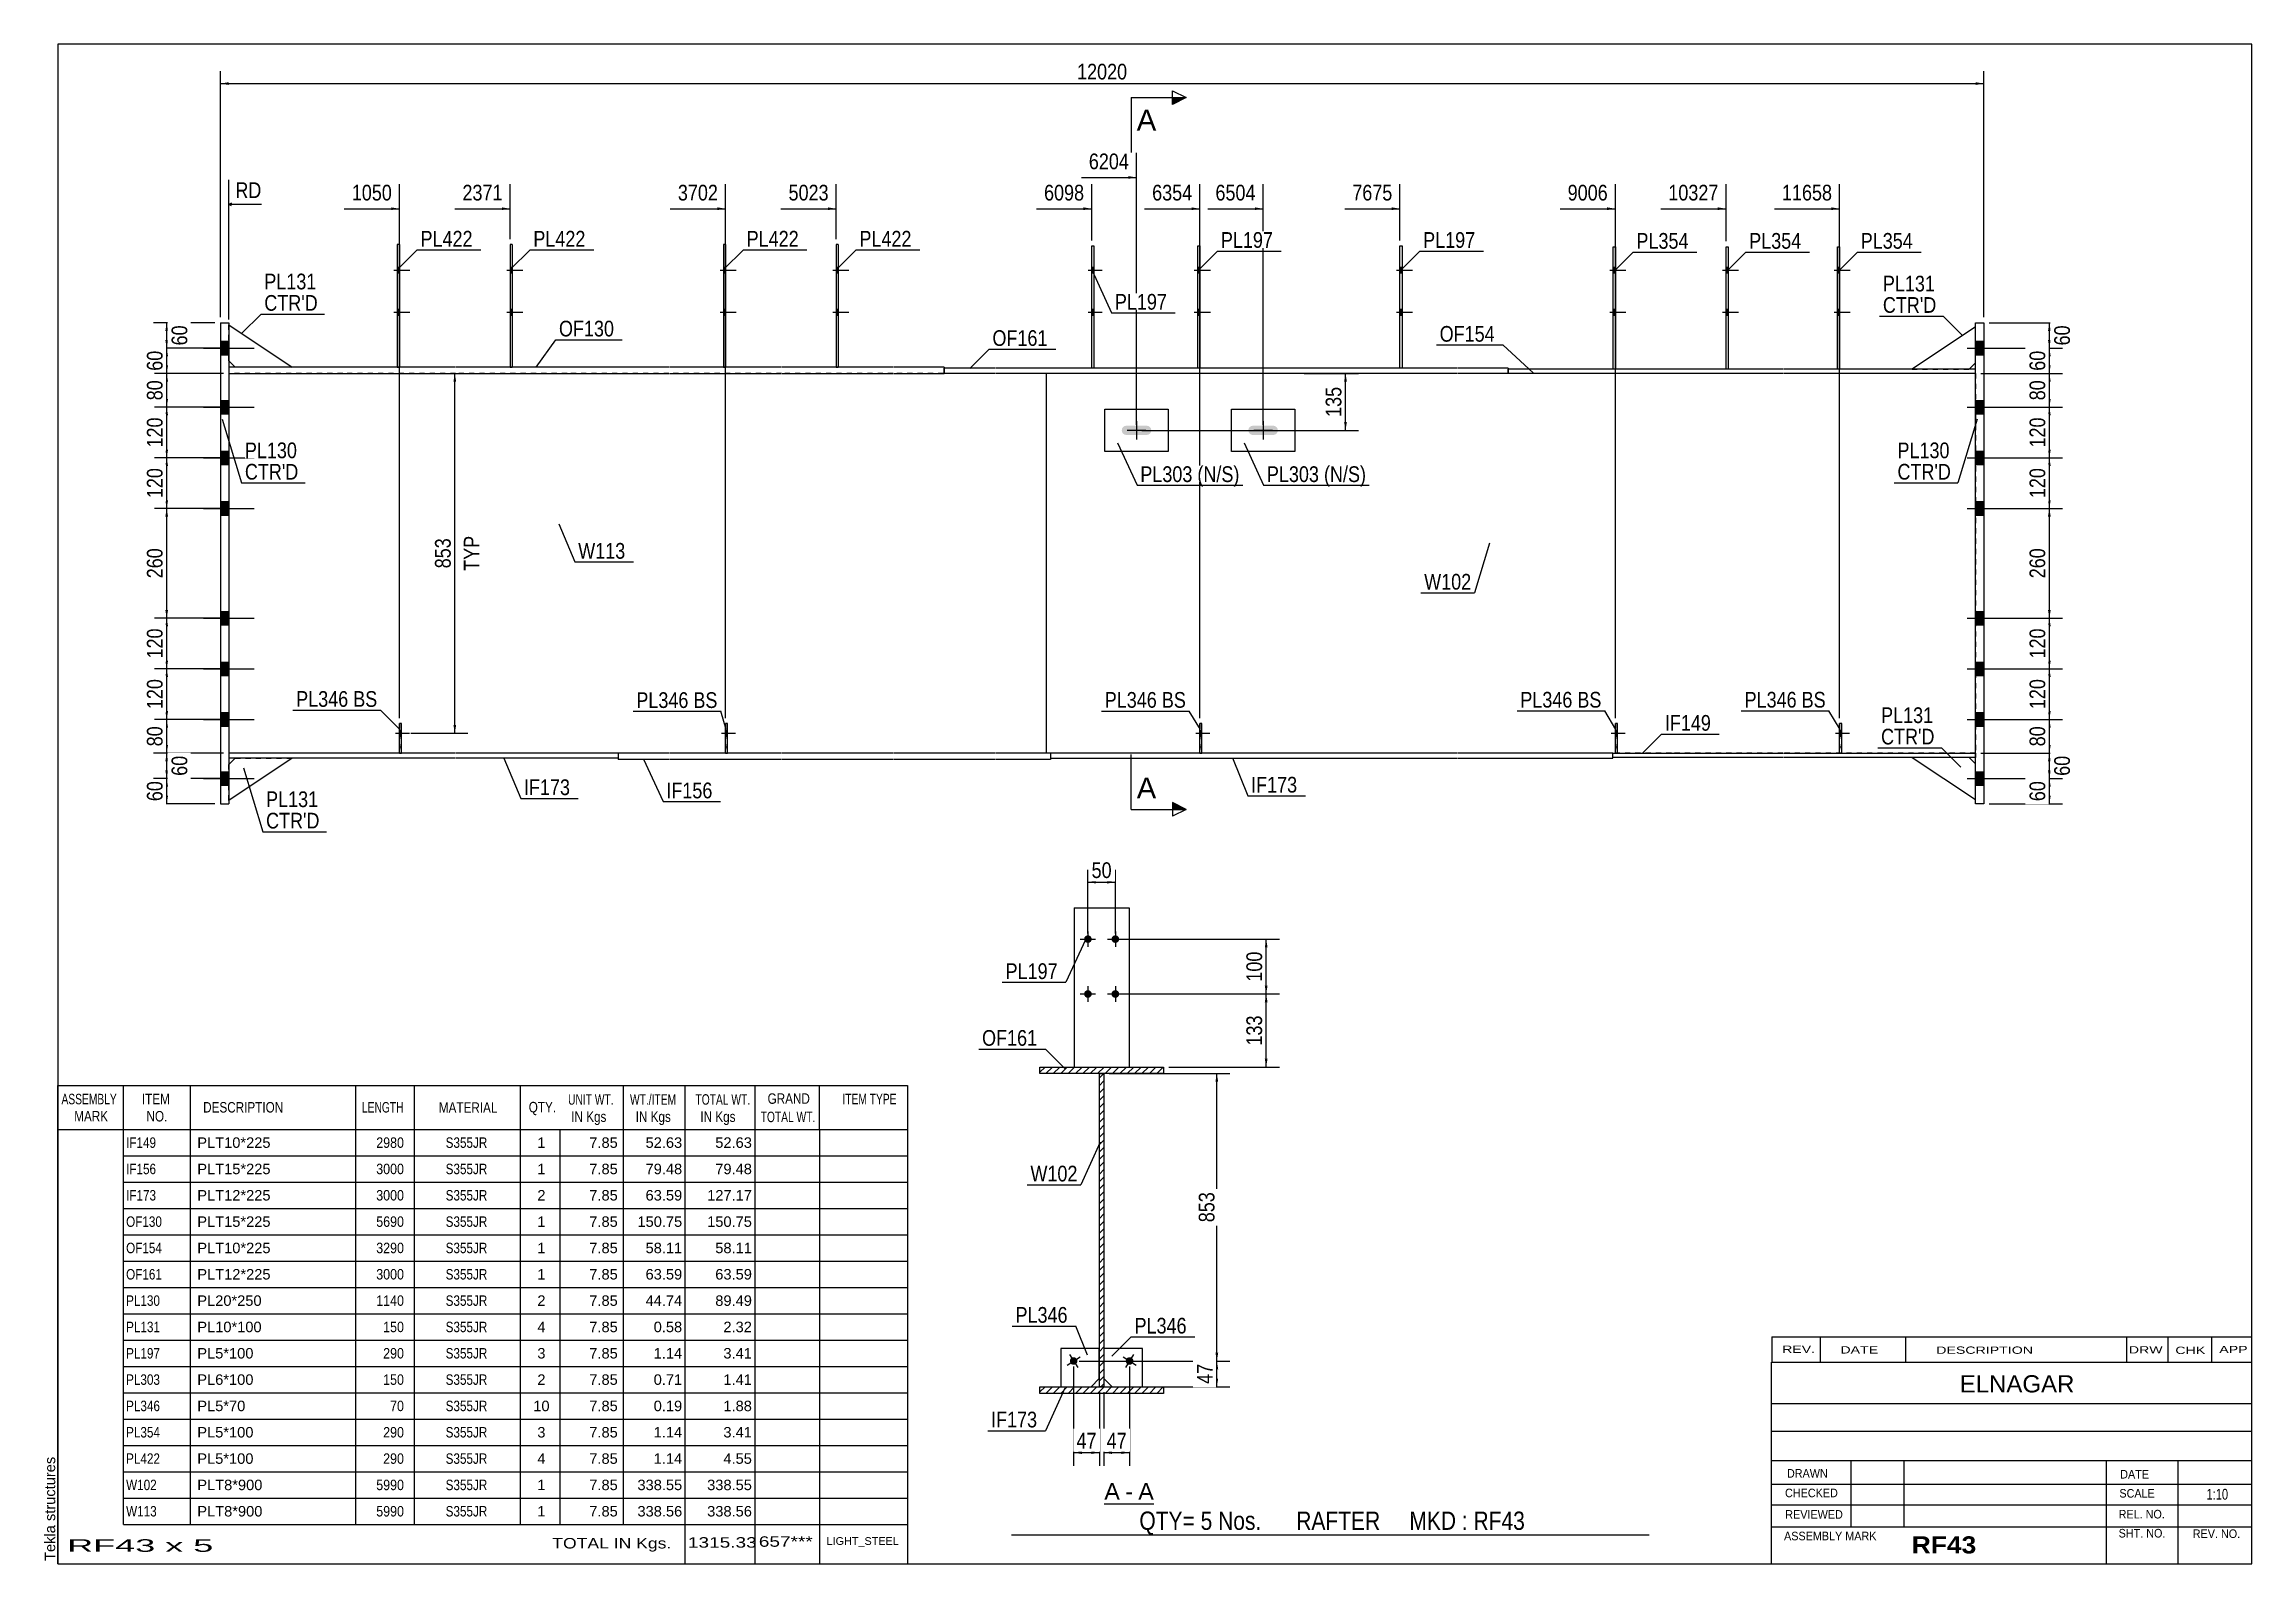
# Model space of a CAD drawing. Header units: millimetres. Extents: x 2 to 405, y 5 to 282.
import ezdxf

# ---------------------------------------------------------------- set-up
doc = ezdxf.new("R2010")
doc.units = ezdxf.units.MM
doc.linetypes.add('DXK_LINE_DOT1', pattern=[1.8814, 0.9407, -0.9407])
doc.linetypes.add('DXK_LINE_DOT2', pattern=[3.9198, 1.9599, -1.9599])
doc.styles.add('Arial', font='ARIAL.TTF', dxfattribs={"height": 0.2})
doc.styles.add('Arial Bold', font='ARIALBD.TTF', dxfattribs={"height": 0.2})
doc.styles.add('Arial Narrow', font='ARIALN.TTF', dxfattribs={"height": 0.2})

# ---------------------------------------------------------------- blocks, each defined once
blk = doc.blocks.new('Unknown-623472508-9015')
at = {"color": 5, "linetype": 'Continuous'}
for p, q in [((405, 282), (5, 282)), ((5, 282), (5, 5)), ((405, 5), (405, 282)), ((5, 5), (405, 5))]:
    blk.add_line(p, q, dxfattribs=at)
at = {"color": 174, "linetype": 'Continuous', "style": 'Arial'}
blk.add_text('Tekla structures', height=1.9102, rotation=90, dxfattribs=at).set_placement((4.5, 5.5))
blk = doc.blocks.new('Unknown-623472508-15 - 6004')
at = {"color": 7, "linetype": 'Continuous'}
blk.add_line((195.77, 15.89), (204.8, 15.89), dxfattribs=at)
at = {"color": 0, "linetype": 'Continuous'}
blk.add_wipeout([(198.62, 16.64), (198.62, 19.84), (195.77, 19.84), (195.77, 16.64)], dxfattribs=at)
blk.add_wipeout([(201, 16.64), (201, 19.84), (199.58, 19.84), (199.58, 16.64)], dxfattribs=at)
at = {"color": 96, "linetype": 'Continuous', "style": 'Arial'}
blk.add_text('A', height=3.06, dxfattribs=at).set_placement((195.77, 16.64))
at = {"color": 0, "linetype": 'Continuous'}
blk.add_wipeout([(204.8, 16.64), (204.8, 19.84), (201.96, 19.84), (201.96, 16.64)], dxfattribs=at)
at = {"color": 96, "linetype": 'Continuous', "style": 'Arial'}
for s, p in [('-', (199.58, 16.64)), ('A', (201.96, 16.64))]:
    blk.add_text(s, height=3.06, dxfattribs=at).set_placement(p)
blk = doc.blocks.new('Bolt-623472508-5568 - 5478')
at = {"linetype": 'Continuous'}
for points in [[(34.63, 227.83), (34.63, 225.37), (36.16, 225.37), (36.16, 227.83)], [(34.63, 227.83), (34.63, 225.37), (36.16, 225.37), (36.16, 227.83)], [(34.63, 217.06), (34.63, 214.6), (36.16, 214.6), (36.16, 217.06)], [(34.63, 217.06), (34.63, 214.6), (36.16, 214.6), (36.16, 217.06)], [(34.63, 207.83), (34.63, 205.37), (36.16, 205.37), (36.16, 207.83)], [(34.63, 207.83), (34.63, 205.37), (36.16, 205.37), (36.16, 207.83)], [(34.63, 198.6), (34.63, 196.14), (36.16, 196.14), (36.16, 198.6)], [(34.63, 198.6), (34.63, 196.14), (36.16, 196.14), (36.16, 198.6)], [(34.63, 178.6), (34.63, 176.14), (36.16, 176.14), (36.16, 178.6)], [(34.63, 178.6), (34.63, 176.14), (36.16, 176.14), (36.16, 178.6)], [(34.63, 169.37), (34.63, 166.91), (36.16, 166.91), (36.16, 169.37)], [(34.63, 169.37), (34.63, 166.91), (36.16, 166.91), (36.16, 169.37)], [(34.63, 160.14), (34.63, 157.68), (36.16, 157.68), (36.16, 160.14)], [(34.63, 160.14), (34.63, 157.68), (36.16, 157.68), (36.16, 160.14)], [(34.63, 149.37), (34.63, 146.91), (36.16, 146.91), (36.16, 149.37)], [(34.63, 149.37), (34.63, 146.91), (36.16, 146.91), (36.16, 149.37)]]:
    blk.add_hatch(color=3, dxfattribs=at).paths.add_polyline_path(points)
at = {"color": 3, "linetype": 'Continuous'}
for p, q in [((31.57, 226.6), (40.78, 226.6)), ((31.57, 226.6), (40.78, 226.6)), ((34.63, 227.83), (36.16, 227.83)), ((34.63, 227.83), (36.16, 227.83)), ((34.63, 225.37), (36.16, 225.37)), ((34.63, 225.37), (36.16, 225.37)), ((31.57, 215.83), (40.78, 215.83)), ((31.57, 215.83), (40.78, 215.83)), ((34.63, 217.06), (36.16, 217.06)), ((34.63, 217.06), (36.16, 217.06)), ((34.63, 214.6), (36.16, 214.6)), ((34.63, 214.6), (36.16, 214.6)), ((31.57, 206.6), (40.78, 206.6)), ((31.57, 206.6), (40.78, 206.6)), ((34.63, 207.83), (36.16, 207.83)), ((34.63, 207.83), (36.16, 207.83)), ((34.63, 205.37), (36.16, 205.37)), ((34.63, 205.37), (36.16, 205.37)), ((31.57, 197.37), (40.78, 197.37)), ((31.57, 197.37), (40.78, 197.37)), ((34.63, 198.6), (36.16, 198.6)), ((34.63, 198.6), (36.16, 198.6)), ((34.63, 196.14), (36.16, 196.14)), ((34.63, 196.14), (36.16, 196.14)), ((31.57, 177.37), (40.78, 177.37)), ((31.57, 177.37), (40.78, 177.37)), ((34.63, 178.6), (36.16, 178.6)), ((34.63, 178.6), (36.16, 178.6)), ((34.63, 176.14), (36.16, 176.14)), ((34.63, 176.14), (36.16, 176.14)), ((34.63, 169.37), (36.16, 169.37)), ((34.63, 169.37), (36.16, 169.37)), ((31.57, 168.14), (40.78, 168.14)), ((31.57, 168.14), (40.78, 168.14)), ((34.63, 166.91), (36.16, 166.91)), ((34.63, 166.91), (36.16, 166.91)), ((31.57, 158.91), (40.78, 158.91)), ((31.57, 158.91), (40.78, 158.91)), ((34.63, 160.14), (36.16, 160.14)), ((34.63, 160.14), (36.16, 160.14)), ((34.63, 157.68), (36.16, 157.68)), ((34.63, 157.68), (36.16, 157.68)), ((34.63, 149.37), (36.16, 149.37)), ((34.63, 149.37), (36.16, 149.37)), ((31.57, 148.14), (40.78, 148.14)), ((31.57, 148.14), (40.78, 148.14)), ((34.63, 146.91), (36.16, 146.91)), ((34.63, 146.91), (36.16, 146.91))]:
    blk.add_line(p, q, dxfattribs=at)
blk = doc.blocks.new('Part-623472508-5504 - 5478')
at = {"color": 2, "linetype": 'Continuous'}
for p, q in [((116.39, 152.75), (107.16, 152.75)), ((107.16, 152.75), (107.16, 151.6)), ((116.39, 151.6), (107.16, 151.6)), ((136.95, 152.75), (116.49, 152.75)), ((136.95, 151.6), (116.49, 151.6)), ((157.28, 152.75), (137.05, 152.75)), ((157.28, 151.6), (137.05, 151.6)), ((175.84, 152.75), (157.38, 152.75)), ((175.84, 151.6), (157.38, 151.6)), ((185.94, 152.75), (175.94, 152.75)), ((185.94, 151.6), (175.94, 151.6)), ((185.94, 152.75), (185.94, 151.6))]:
    blk.add_line(p, q, dxfattribs=at)
blk = doc.blocks.new('Part-623472508-5536 - 5478')
at = {"color": 7, "linetype": 'DXK_LINE_DOT1'}
for p, q in [((288.95, 158.16), (288.95, 152.78)), ((289.33, 158.16), (288.95, 158.16)), ((289.33, 152.78), (289.33, 158.16)), ((288.95, 152.78), (289.33, 152.78))]:
    blk.add_line(p, q, dxfattribs=at)
blk = doc.blocks.new('Bolt-623472508-5566 - 5478')
at = {"linetype": 'Continuous'}
blk.add_hatch(color=3, dxfattribs=at).paths.add_polyline_path([(199.21, 212.2), (199.02, 211.92), (198.96, 211.6), (199.02, 211.28), (199.21, 211), (199.48, 210.82), (199.8, 210.75), (203.5, 210.75), (203.82, 210.82), (204.09, 211), (204.28, 211.28), (204.34, 211.6), (204.28, 211.92), (204.09, 212.2), (203.82, 212.38), (203.5, 212.45), (199.8, 212.45), (199.48, 212.38)])
at = {"color": 3, "linetype": 'Continuous'}
for p, q in [((203.34, 211.6), (199.96, 211.6)), ((201.65, 213.29), (201.65, 209.91))]:
    blk.add_line(p, q, dxfattribs=at)
blk = doc.blocks.new('Part-623472508-5502 - 5478')
at = {"color": 2, "linetype": 'Continuous'}
for p, q in [((185.94, 152.75), (185.94, 151.83)), ((239.73, 152.75), (185.94, 152.75)), ((185.94, 151.83), (239.73, 151.83)), ((260.06, 152.75), (239.83, 152.75)), ((239.83, 151.83), (260.06, 151.83)), ((278.62, 152.75), (260.16, 152.75)), ((260.16, 151.83), (278.62, 151.83)), ((288.47, 152.75), (278.72, 152.75)), ((278.72, 151.83), (288.47, 151.83)), ((288.47, 151.83), (288.47, 152.75))]:
    blk.add_line(p, q, dxfattribs=at)
blk = doc.blocks.new('Part-623472508-5494 - 5478')
at = {"color": 2, "linetype": 'Continuous'}
for p, q in [((278.62, 222.75), (269.39, 222.75)), ((269.39, 221.98), (269.39, 222.75)), ((278.62, 221.98), (269.39, 221.98)), ((299.18, 222.75), (278.72, 222.75)), ((299.18, 221.98), (278.72, 221.98)), ((319.51, 222.75), (299.28, 222.75)), ((319.51, 221.98), (299.28, 221.98)), ((354.6, 222.75), (319.61, 222.75)), ((354.6, 221.98), (319.61, 221.98))]:
    blk.add_line(p, q, dxfattribs=at)
at = {"color": 7, "linetype": 'DXK_LINE_DOT1'}
blk.add_line((354.6, 221.98), (354.6, 222.75), dxfattribs=at)
blk = doc.blocks.new('Part-623472508-5559 - 5478')
at = {"color": 2, "linetype": 'Continuous'}
for p, q in [((67.26, 152.78), (67.26, 158.16)), ((67.65, 158.16), (67.26, 158.16)), ((67.65, 152.78), (67.65, 158.16)), ((67.26, 152.78), (67.65, 152.78))]:
    blk.add_line(p, q, dxfattribs=at)
at = {"color": 7, "linetype": 'DXK_LINE_DOT1'}
blk.add_line((67.26, 153.93), (67.65, 153.93), dxfattribs=at)
blk = doc.blocks.new('Part-623472508-5495 - 5478')
at = {"color": 2, "linetype": 'Continuous'}
for p, q in [((175.84, 222.91), (166.61, 222.91)), ((166.61, 221.98), (166.61, 222.91)), ((175.84, 221.98), (166.61, 221.98)), ((239.73, 222.91), (175.94, 222.91)), ((239.73, 221.98), (175.94, 221.98)), ((260.06, 222.91), (239.83, 222.91)), ((260.06, 221.98), (239.83, 221.98)), ((269.39, 222.91), (260.16, 222.91)), ((269.39, 221.98), (260.16, 221.98)), ((269.39, 222.91), (269.39, 221.98))]:
    blk.add_line(p, q, dxfattribs=at)
blk = doc.blocks.new('Part-623472508-5562 - 5478')
at = {"color": 7, "linetype": 'DXK_LINE_DOT1'}
for p, q in [((67.26, 158.16), (67.26, 152.78)), ((67.65, 158.16), (67.26, 158.16)), ((67.65, 152.78), (67.65, 158.16)), ((67.26, 152.78), (67.65, 152.78))]:
    blk.add_line(p, q, dxfattribs=at)
blk = doc.blocks.new('Part-623472508-5498 - 5478')
at = {"color": 2, "linetype": 'Continuous'}
for p, q in [((56.93, 223.14), (36.16, 223.14)), ((36.16, 221.98), (56.93, 221.98)), ((77.49, 223.14), (57.03, 223.14)), ((57.03, 221.98), (77.49, 221.98)), ((97.83, 223.14), (77.59, 223.14)), ((77.59, 221.98), (97.83, 221.98)), ((116.39, 223.14), (97.93, 223.14)), ((97.93, 221.98), (116.39, 221.98)), ((136.95, 223.14), (116.49, 223.14)), ((116.49, 221.98), (136.95, 221.98)), ((157.28, 223.14), (137.05, 223.14)), ((137.05, 221.98), (157.28, 221.98)), ((166.61, 223.14), (157.38, 223.14)), ((157.38, 221.98), (166.61, 221.98)), ((166.61, 223.14), (166.61, 221.98))]:
    blk.add_line(p, q, dxfattribs=at)
at = {"color": 7, "linetype": 'DXK_LINE_DOT1'}
blk.add_line((36.16, 223.14), (36.16, 221.98), dxfattribs=at)
blk = doc.blocks.new('Part-623472508-5500 - 5478')
at = {"color": 7, "linetype": 'DXK_LINE_DOT1'}
for p, q in [((56.93, 221.98), (36.16, 221.98)), ((36.16, 221.98), (36.16, 152.75)), ((77.49, 221.98), (57.03, 221.98)), ((97.83, 221.98), (77.59, 221.98)), ((116.39, 221.98), (97.93, 221.98)), ((136.95, 221.98), (116.49, 221.98)), ((157.28, 221.98), (137.05, 221.98)), ((175.84, 221.98), (157.38, 221.98)), ((185.17, 221.98), (175.94, 221.98)), ((56.93, 152.75), (36.16, 152.75)), ((77.49, 152.75), (57.03, 152.75)), ((97.83, 152.75), (77.59, 152.75)), ((116.39, 152.75), (97.93, 152.75)), ((136.95, 152.75), (116.49, 152.75)), ((157.28, 152.75), (137.05, 152.75)), ((175.84, 152.75), (157.38, 152.75)), ((185.17, 152.75), (175.94, 152.75))]:
    blk.add_line(p, q, dxfattribs=at)
at = {"color": 2, "linetype": 'Continuous'}
blk.add_line((185.17, 221.98), (185.17, 152.75), dxfattribs=at)
blk = doc.blocks.new('Part-623472508-5565 - 5478')
at = {"color": 2, "linetype": 'Continuous'}
blk.add_line((185.17, 221.98), (185.17, 152.75), dxfattribs=at)
at = {"color": 7, "linetype": 'DXK_LINE_DOT1'}
for p, q in [((239.73, 221.98), (185.17, 221.98)), ((260.06, 221.98), (239.83, 221.98)), ((278.62, 221.98), (260.16, 221.98)), ((299.18, 221.98), (278.72, 221.98)), ((319.51, 221.98), (299.28, 221.98)), ((354.6, 221.98), (319.61, 221.98)), ((354.6, 221.98), (354.6, 152.75)), ((213.19, 152.75), (185.17, 152.75)), ((239.73, 152.75), (213.57, 152.75)), ((260.06, 152.75), (239.83, 152.75)), ((278.62, 152.75), (260.16, 152.75)), ((299.18, 152.75), (278.72, 152.75)), ((319.51, 152.75), (299.28, 152.75)), ((354.6, 152.75), (319.61, 152.75))]:
    blk.add_line(p, q, dxfattribs=at)
blk = doc.blocks.new('Part-623472508-5501 - 5478')
at = {"color": 2, "linetype": 'Continuous'}
for p, q in [((288.47, 151.98), (288.47, 152.75)), ((288.47, 152.75), (299.18, 152.75)), ((299.18, 151.98), (288.47, 151.98)), ((299.28, 152.75), (319.51, 152.75)), ((319.51, 151.98), (299.28, 151.98)), ((319.61, 152.75), (354.6, 152.75)), ((354.6, 151.98), (319.61, 151.98))]:
    blk.add_line(p, q, dxfattribs=at)
at = {"color": 7, "linetype": 'DXK_LINE_DOT1'}
blk.add_line((354.6, 152.75), (354.6, 151.98), dxfattribs=at)
blk = doc.blocks.new('Bolt-623472508-5571 - 5478')
at = {"linetype": 'Continuous'}
for points in [[(354.6, 227.83), (354.6, 225.37), (356.13, 225.37), (356.13, 227.83)], [(354.6, 227.83), (354.6, 225.37), (356.13, 225.37), (356.13, 227.83)], [(354.6, 217.06), (354.6, 214.6), (356.13, 214.6), (356.13, 217.06)], [(354.6, 217.06), (354.6, 214.6), (356.13, 214.6), (356.13, 217.06)], [(354.6, 207.83), (354.6, 205.37), (356.13, 205.37), (356.13, 207.83)], [(354.6, 207.83), (354.6, 205.37), (356.13, 205.37), (356.13, 207.83)], [(354.6, 198.6), (354.6, 196.14), (356.13, 196.14), (356.13, 198.6)], [(354.6, 198.6), (354.6, 196.14), (356.13, 196.14), (356.13, 198.6)], [(354.6, 178.6), (354.6, 176.14), (356.13, 176.14), (356.13, 178.6)], [(354.6, 178.6), (354.6, 176.14), (356.13, 176.14), (356.13, 178.6)], [(354.6, 169.37), (354.6, 166.91), (356.13, 166.91), (356.13, 169.37)], [(354.6, 169.37), (354.6, 166.91), (356.13, 166.91), (356.13, 169.37)], [(354.6, 160.14), (354.6, 157.68), (356.13, 157.68), (356.13, 160.14)], [(354.6, 160.14), (354.6, 157.68), (356.13, 157.68), (356.13, 160.14)], [(354.6, 149.37), (354.6, 146.91), (356.13, 146.91), (356.13, 149.37)], [(354.6, 149.37), (354.6, 146.91), (356.13, 146.91), (356.13, 149.37)]]:
    blk.add_hatch(color=3, dxfattribs=at).paths.add_polyline_path(points)
at = {"color": 3, "linetype": 'Continuous'}
for p, q in [((353.08, 226.6), (362.29, 226.6)), ((353.08, 226.6), (362.29, 226.6)), ((354.6, 227.83), (356.13, 227.83)), ((354.6, 227.83), (356.13, 227.83)), ((354.6, 225.37), (356.13, 225.37)), ((354.6, 225.37), (356.13, 225.37)), ((353.08, 215.83), (362.29, 215.83)), ((353.08, 215.83), (362.29, 215.83)), ((354.6, 217.06), (356.13, 217.06)), ((354.6, 217.06), (356.13, 217.06)), ((354.6, 214.6), (356.13, 214.6)), ((354.6, 214.6), (356.13, 214.6)), ((353.08, 206.6), (362.29, 206.6)), ((353.08, 206.6), (362.29, 206.6)), ((354.6, 207.83), (356.13, 207.83)), ((354.6, 207.83), (356.13, 207.83)), ((354.6, 205.37), (356.13, 205.37)), ((354.6, 205.37), (356.13, 205.37)), ((353.08, 197.37), (362.29, 197.37)), ((353.08, 197.37), (362.29, 197.37)), ((354.6, 198.6), (356.13, 198.6)), ((354.6, 198.6), (356.13, 198.6)), ((354.6, 196.14), (356.13, 196.14)), ((354.6, 196.14), (356.13, 196.14)), ((353.08, 177.37), (362.29, 177.37)), ((353.08, 177.37), (362.29, 177.37)), ((354.6, 178.6), (356.13, 178.6)), ((354.6, 178.6), (356.13, 178.6)), ((354.6, 176.14), (356.13, 176.14)), ((354.6, 176.14), (356.13, 176.14)), ((354.6, 169.37), (356.13, 169.37)), ((354.6, 169.37), (356.13, 169.37)), ((353.08, 168.14), (362.29, 168.14)), ((353.08, 168.14), (362.29, 168.14)), ((354.6, 166.91), (356.13, 166.91)), ((354.6, 166.91), (356.13, 166.91)), ((353.08, 158.91), (362.29, 158.91)), ((353.08, 158.91), (362.29, 158.91)), ((354.6, 160.14), (356.13, 160.14)), ((354.6, 160.14), (356.13, 160.14)), ((354.6, 157.68), (356.13, 157.68)), ((354.6, 157.68), (356.13, 157.68)), ((354.6, 149.37), (356.13, 149.37)), ((354.6, 149.37), (356.13, 149.37)), ((353.08, 148.14), (362.29, 148.14)), ((353.08, 148.14), (362.29, 148.14)), ((354.6, 146.91), (356.13, 146.91)), ((354.6, 146.91), (356.13, 146.91))]:
    blk.add_line(p, q, dxfattribs=at)
blk = doc.blocks.new('Part-623472508-5507 - 5478')
at = {"color": 2, "linetype": 'Continuous'}
for p, q in [((56.93, 152.75), (36.16, 152.75)), ((56.93, 151.83), (36.16, 151.83)), ((77.49, 152.75), (57.03, 152.75)), ((77.49, 151.83), (57.03, 151.83)), ((97.83, 152.75), (77.59, 152.75)), ((97.83, 151.83), (77.59, 151.83)), ((107.16, 152.75), (97.93, 152.75)), ((107.16, 151.83), (97.93, 151.83)), ((107.16, 152.75), (107.16, 151.83))]:
    blk.add_line(p, q, dxfattribs=at)
at = {"color": 7, "linetype": 'DXK_LINE_DOT1'}
blk.add_line((36.16, 152.75), (36.16, 151.83), dxfattribs=at)
blk = doc.blocks.new('Part-623472508-5509 - 5478')
at = {"color": 2, "linetype": 'Continuous'}
for p, q in [((34.63, 231.22), (36.16, 231.22)), ((34.63, 231.22), (34.63, 143.52)), ((36.16, 231.22), (36.16, 143.52)), ((34.63, 143.52), (36.16, 143.52))]:
    blk.add_line(p, q, dxfattribs=at)
blk = doc.blocks.new('Bolt-623472508-5576 - 5478')
at = {"linetype": 'Continuous'}
for points in [[(329.84, 240.29), (329.84, 241.37), (329.46, 241.37), (329.46, 240.29)], [(329.84, 240.29), (329.84, 241.37), (329.46, 241.37), (329.46, 240.29)], [(329.84, 232.6), (329.84, 233.68), (329.46, 233.68), (329.46, 232.6)], [(329.84, 232.6), (329.84, 233.68), (329.46, 233.68), (329.46, 232.6)]]:
    blk.add_hatch(color=3, dxfattribs=at).paths.add_polyline_path(points)
at = {"color": 3, "linetype": 'Continuous'}
for p, q in [((328.84, 240.83), (331.77, 240.83)), ((328.84, 240.83), (331.77, 240.83)), ((329.46, 241.37), (329.84, 241.37)), ((329.46, 241.37), (329.84, 241.37)), ((329.46, 240.29), (329.84, 240.29)), ((329.46, 240.29), (329.84, 240.29)), ((329.46, 233.68), (329.84, 233.68)), ((329.46, 233.68), (329.84, 233.68)), ((328.84, 233.14), (331.77, 233.14)), ((328.84, 233.14), (331.77, 233.14)), ((329.46, 232.6), (329.84, 232.6)), ((329.46, 232.6), (329.84, 232.6))]:
    blk.add_line(p, q, dxfattribs=at)
blk = doc.blocks.new('Part-623472508-5512 - 5478')
at = {"color": 2, "linetype": 'Continuous'}
for p, q in [((36.16, 230.83), (47.7, 223.14)), ((37.32, 223.14), (36.16, 224.29))]:
    blk.add_line(p, q, dxfattribs=at)
at = {"color": 7, "linetype": 'DXK_LINE_DOT1'}
for p, q in [((36.16, 224.29), (36.16, 230.83)), ((47.7, 223.14), (37.32, 223.14))]:
    blk.add_line(p, q, dxfattribs=at)
blk = doc.blocks.new('Part-623472508-5514 - 5478')
at = {"color": 2, "linetype": 'Continuous'}
for p, q in [((47.7, 151.83), (36.16, 144.14)), ((36.16, 150.68), (37.32, 151.83))]:
    blk.add_line(p, q, dxfattribs=at)
at = {"color": 7, "linetype": 'DXK_LINE_DOT1'}
for p, q in [((36.16, 144.14), (36.16, 150.68)), ((37.32, 151.83), (47.7, 151.83))]:
    blk.add_line(p, q, dxfattribs=at)
blk = doc.blocks.new('Bolt-623472508-5580 - 5478')
at = {"color": 3, "linetype": 'DXK_LINE_DOT2'}
for p, q in [((329.11, 156.39), (331.65, 156.39)), ((329.84, 156.93), (330.23, 156.93)), ((329.84, 155.85), (330.23, 155.85))]:
    blk.add_line(p, q, dxfattribs=at)
blk = doc.blocks.new('Part-623472508-5516 - 5478')
at = {"color": 2, "linetype": 'Continuous'}
for p, q in [((354.6, 143.52), (354.6, 231.21)), ((354.6, 231.21), (356.13, 231.21)), ((356.13, 231.21), (356.13, 143.52)), ((356.13, 143.52), (354.6, 143.52))]:
    blk.add_line(p, q, dxfattribs=at)
blk = doc.blocks.new('Bolt-623472508-5583 - 5478')
at = {"linetype": 'Continuous'}
for points in [[(288.95, 240.29), (288.95, 241.37), (288.57, 241.37), (288.57, 240.29)], [(288.95, 240.29), (288.95, 241.37), (288.57, 241.37), (288.57, 240.29)], [(288.95, 232.6), (288.95, 233.68), (288.57, 233.68), (288.57, 232.6)], [(288.95, 232.6), (288.95, 233.68), (288.57, 233.68), (288.57, 232.6)]]:
    blk.add_hatch(color=3, dxfattribs=at).paths.add_polyline_path(points)
at = {"color": 3, "linetype": 'Continuous'}
for p, q in [((287.95, 240.83), (290.87, 240.83)), ((287.95, 240.83), (290.87, 240.83)), ((288.57, 241.37), (288.95, 241.37)), ((288.57, 241.37), (288.95, 241.37)), ((288.57, 240.29), (288.95, 240.29)), ((288.57, 240.29), (288.95, 240.29)), ((288.57, 233.68), (288.95, 233.68)), ((288.57, 233.68), (288.95, 233.68)), ((287.95, 233.14), (290.87, 233.14)), ((287.95, 233.14), (290.87, 233.14)), ((288.57, 232.6), (288.95, 232.6)), ((288.57, 232.6), (288.95, 232.6))]:
    blk.add_line(p, q, dxfattribs=at)
blk = doc.blocks.new('Part-623472508-5519 - 5478')
at = {"color": 2, "linetype": 'Continuous'}
for p, q in [((343.06, 151.98), (354.6, 144.29)), ((354.6, 150.83), (353.44, 151.98))]:
    blk.add_line(p, q, dxfattribs=at)
at = {"color": 7, "linetype": 'DXK_LINE_DOT1'}
for p, q in [((353.44, 151.98), (343.06, 151.98)), ((354.6, 144.29), (354.6, 150.83))]:
    blk.add_line(p, q, dxfattribs=at)
blk = doc.blocks.new('Part-623472508-5521 - 5478')
at = {"color": 2, "linetype": 'Continuous'}
for p, q in [((354.6, 230.45), (343.06, 222.75)), ((353.44, 222.75), (354.6, 223.91))]:
    blk.add_line(p, q, dxfattribs=at)
at = {"color": 7, "linetype": 'DXK_LINE_DOT1'}
for p, q in [((354.6, 223.91), (354.6, 230.45)), ((343.06, 222.75), (353.44, 222.75))]:
    blk.add_line(p, q, dxfattribs=at)
blk = doc.blocks.new('Bolt-623472508-5587 - 5478')
at = {"color": 3, "linetype": 'DXK_LINE_DOT2'}
for p, q in [((288.22, 156.39), (290.76, 156.39)), ((288.95, 156.93), (289.33, 156.93)), ((288.95, 155.85), (289.33, 155.85))]:
    blk.add_line(p, q, dxfattribs=at)
blk = doc.blocks.new('Part-623472508-5523 - 5478')
at = {"color": 2, "linetype": 'Continuous'}
for p, q in [((195.88, 207.75), (195.88, 215.45)), ((195.88, 215.45), (207.42, 215.45)), ((207.42, 215.45), (207.42, 207.75)), ((207.42, 207.75), (195.88, 207.75))]:
    blk.add_line(p, q, dxfattribs=at)
blk = doc.blocks.new('Part-623472508-5524 - 5478')
at = {"color": 2, "linetype": 'Continuous'}
for p, q in [((218.96, 207.75), (218.96, 215.45)), ((218.96, 215.45), (230.5, 215.45)), ((230.5, 215.45), (230.5, 207.75)), ((230.5, 207.75), (218.96, 207.75))]:
    blk.add_line(p, q, dxfattribs=at)
blk = doc.blocks.new('Part-623472508-5525 - 5478')
at = {"color": 2, "linetype": 'Continuous'}
for p, q in [((329.46, 222.75), (329.46, 245.06)), ((329.46, 245.06), (329.84, 245.06)), ((329.84, 245.06), (329.84, 222.75))]:
    blk.add_line(p, q, dxfattribs=at)
at = {"color": 7, "linetype": 'DXK_LINE_DOT1'}
blk.add_line((329.84, 222.75), (329.46, 222.75), dxfattribs=at)
blk = doc.blocks.new('Bolt-623472508-5590 - 5478')
at = {"linetype": 'Continuous'}
for points in [[(213.19, 240.29), (213.19, 241.37), (212.8, 241.37), (212.8, 240.29)], [(213.19, 240.29), (213.19, 241.37), (212.8, 241.37), (212.8, 240.29)], [(213.19, 232.6), (213.19, 233.68), (212.8, 233.68), (212.8, 232.6)], [(213.19, 232.6), (213.19, 233.68), (212.8, 233.68), (212.8, 232.6)]]:
    blk.add_hatch(color=3, dxfattribs=at).paths.add_polyline_path(points)
at = {"color": 3, "linetype": 'Continuous'}
for p, q in [((212.19, 240.83), (215.11, 240.83)), ((212.19, 240.83), (215.11, 240.83)), ((212.8, 241.37), (213.19, 241.37)), ((212.8, 241.37), (213.19, 241.37)), ((212.8, 240.29), (213.19, 240.29)), ((212.8, 240.29), (213.19, 240.29)), ((212.8, 233.68), (213.19, 233.68)), ((212.8, 233.68), (213.19, 233.68)), ((212.19, 233.14), (215.11, 233.14)), ((212.19, 233.14), (215.11, 233.14)), ((212.8, 232.6), (213.19, 232.6)), ((212.8, 232.6), (213.19, 232.6))]:
    blk.add_line(p, q, dxfattribs=at)
blk = doc.blocks.new('Part-623472508-5526 - 5478')
at = {"color": 2, "linetype": 'Continuous'}
for p, q in [((329.84, 152.78), (329.84, 158.16)), ((330.23, 158.16), (329.84, 158.16)), ((330.23, 152.78), (330.23, 158.16)), ((330.23, 152.78), (329.84, 152.78))]:
    blk.add_line(p, q, dxfattribs=at)
at = {"color": 7, "linetype": 'DXK_LINE_DOT1'}
blk.add_line((329.84, 153.93), (330.23, 153.93), dxfattribs=at)
blk = doc.blocks.new('Part-623472508-5529 - 5478')
at = {"color": 7, "linetype": 'DXK_LINE_DOT1'}
for p, q in [((329.84, 158.16), (329.84, 152.78)), ((330.23, 158.16), (329.84, 158.16)), ((330.23, 152.78), (330.23, 158.16)), ((329.84, 152.78), (330.23, 152.78))]:
    blk.add_line(p, q, dxfattribs=at)
blk = doc.blocks.new('Bolt-623472508-13628 - 5478')
at = {"linetype": 'Continuous'}
for points in [[(193.86, 240.29), (193.86, 241.37), (193.48, 241.37), (193.48, 240.29)], [(193.86, 240.29), (193.86, 241.37), (193.48, 241.37), (193.48, 240.29)], [(193.86, 232.6), (193.86, 233.68), (193.48, 233.68), (193.48, 232.6)], [(193.86, 232.6), (193.86, 233.68), (193.48, 233.68), (193.48, 232.6)]]:
    blk.add_hatch(color=3, dxfattribs=at).paths.add_polyline_path(points)
at = {"color": 3, "linetype": 'Continuous'}
for p, q in [((192.86, 240.83), (195.4, 240.83)), ((192.86, 240.83), (195.4, 240.83)), ((193.48, 241.37), (193.86, 241.37)), ((193.48, 241.37), (193.86, 241.37)), ((193.48, 240.29), (193.86, 240.29)), ((193.48, 240.29), (193.86, 240.29)), ((193.48, 233.68), (193.86, 233.68)), ((193.48, 233.68), (193.86, 233.68)), ((192.86, 233.14), (195.4, 233.14)), ((192.86, 233.14), (195.4, 233.14)), ((193.48, 232.6), (193.86, 232.6)), ((193.48, 232.6), (193.86, 232.6))]:
    blk.add_line(p, q, dxfattribs=at)
blk = doc.blocks.new('Part-623472508-5532 - 5478')
at = {"color": 2, "linetype": 'Continuous'}
for p, q in [((288.57, 222.75), (288.57, 245.06)), ((288.57, 245.06), (288.95, 245.06)), ((288.95, 245.06), (288.95, 222.75))]:
    blk.add_line(p, q, dxfattribs=at)
at = {"color": 7, "linetype": 'DXK_LINE_DOT1'}
blk.add_line((288.95, 222.75), (288.57, 222.75), dxfattribs=at)
blk = doc.blocks.new('Bolt-623472508-5597 - 5478')
at = {"linetype": 'Continuous'}
for points in [[(126.72, 240.29), (126.72, 241.37), (126.33, 241.37), (126.33, 240.29)], [(126.72, 240.29), (126.72, 241.37), (126.33, 241.37), (126.33, 240.29)], [(126.72, 232.6), (126.72, 233.68), (126.33, 233.68), (126.33, 232.6)], [(126.72, 232.6), (126.72, 233.68), (126.33, 233.68), (126.33, 232.6)]]:
    blk.add_hatch(color=3, dxfattribs=at).paths.add_polyline_path(points)
at = {"color": 3, "linetype": 'Continuous'}
for p, q in [((125.72, 240.83), (128.64, 240.83)), ((125.72, 240.83), (128.64, 240.83)), ((126.33, 241.37), (126.72, 241.37)), ((126.33, 241.37), (126.72, 241.37)), ((126.33, 240.29), (126.72, 240.29)), ((126.33, 240.29), (126.72, 240.29)), ((126.33, 233.68), (126.72, 233.68)), ((126.33, 233.68), (126.72, 233.68)), ((125.72, 233.14), (128.64, 233.14)), ((125.72, 233.14), (128.64, 233.14)), ((126.33, 232.6), (126.72, 232.6)), ((126.33, 232.6), (126.72, 232.6))]:
    blk.add_line(p, q, dxfattribs=at)
blk = doc.blocks.new('Part-623472508-5533 - 5478')
at = {"color": 2, "linetype": 'Continuous'}
for p, q in [((288.95, 152.78), (288.95, 158.16)), ((289.33, 158.16), (288.95, 158.16)), ((289.33, 152.78), (289.33, 158.16)), ((289.33, 152.78), (288.95, 152.78))]:
    blk.add_line(p, q, dxfattribs=at)
at = {"color": 7, "linetype": 'DXK_LINE_DOT1'}
blk.add_line((288.95, 153.93), (289.33, 153.93), dxfattribs=at)
blk = doc.blocks.new('Part-623472508-5539 - 5478')
at = {"color": 2, "linetype": 'Continuous'}
for p, q in [((212.8, 222.91), (212.8, 245.22)), ((212.8, 245.22), (213.19, 245.22)), ((213.19, 245.22), (213.19, 222.91))]:
    blk.add_line(p, q, dxfattribs=at)
at = {"color": 7, "linetype": 'DXK_LINE_DOT1'}
blk.add_line((213.19, 222.91), (212.8, 222.91), dxfattribs=at)
blk = doc.blocks.new('Bolt-623472508-5604 - 5478')
at = {"linetype": 'Continuous'}
for points in [[(67.26, 240.29), (67.26, 241.37), (66.88, 241.37), (66.88, 240.29)], [(67.26, 240.29), (67.26, 241.37), (66.88, 241.37), (66.88, 240.29)], [(67.26, 232.6), (67.26, 233.68), (66.88, 233.68), (66.88, 232.6)], [(67.26, 232.6), (67.26, 233.68), (66.88, 233.68), (66.88, 232.6)]]:
    blk.add_hatch(color=3, dxfattribs=at).paths.add_polyline_path(points)
at = {"color": 3, "linetype": 'Continuous'}
for p, q in [((66.26, 240.83), (69.19, 240.83)), ((66.26, 240.83), (69.19, 240.83)), ((66.88, 241.37), (67.26, 241.37)), ((66.88, 241.37), (67.26, 241.37)), ((66.88, 240.29), (67.26, 240.29)), ((66.88, 240.29), (67.26, 240.29)), ((66.88, 233.68), (67.26, 233.68)), ((66.88, 233.68), (67.26, 233.68)), ((66.26, 233.14), (69.19, 233.14)), ((66.26, 233.14), (69.19, 233.14)), ((66.88, 232.6), (67.26, 232.6)), ((66.88, 232.6), (67.26, 232.6))]:
    blk.add_line(p, q, dxfattribs=at)
blk = doc.blocks.new('Part-623472508-5540 - 5478')
at = {"color": 2, "linetype": 'Continuous'}
for p, q in [((213.19, 152.75), (213.19, 158.14)), ((213.57, 158.14), (213.19, 158.14)), ((213.57, 152.75), (213.57, 158.14))]:
    blk.add_line(p, q, dxfattribs=at)
at = {"color": 7, "linetype": 'DXK_LINE_DOT1'}
for p, q in [((213.19, 153.91), (213.57, 153.91)), ((213.19, 152.75), (213.57, 152.75))]:
    blk.add_line(p, q, dxfattribs=at)
blk = doc.blocks.new('Bolt-623472508-5607 - 5478')
at = {"linetype": 'Continuous'}
for points in [[(147.28, 240.29), (147.28, 241.37), (146.89, 241.37), (146.89, 240.29)], [(147.28, 240.29), (147.28, 241.37), (146.89, 241.37), (146.89, 240.29)], [(147.28, 232.6), (147.28, 233.68), (146.89, 233.68), (146.89, 232.6)], [(147.28, 232.6), (147.28, 233.68), (146.89, 233.68), (146.89, 232.6)]]:
    blk.add_hatch(color=3, dxfattribs=at).paths.add_polyline_path(points)
at = {"color": 3, "linetype": 'Continuous'}
for p, q in [((146.28, 240.83), (149.2, 240.83)), ((146.28, 240.83), (149.2, 240.83)), ((146.89, 241.37), (147.28, 241.37)), ((146.89, 241.37), (147.28, 241.37)), ((146.89, 240.29), (147.28, 240.29)), ((146.89, 240.29), (147.28, 240.29)), ((146.89, 233.68), (147.28, 233.68)), ((146.89, 233.68), (147.28, 233.68)), ((146.28, 233.14), (149.2, 233.14)), ((146.28, 233.14), (149.2, 233.14)), ((146.89, 232.6), (147.28, 232.6)), ((146.89, 232.6), (147.28, 232.6))]:
    blk.add_line(p, q, dxfattribs=at)
blk = doc.blocks.new('Part-623472508-5543 - 5478')
at = {"color": 7, "linetype": 'DXK_LINE_DOT1'}
for p, q in [((213.19, 158.14), (213.19, 152.75)), ((213.57, 158.14), (213.19, 158.14)), ((213.57, 152.75), (213.57, 158.14))]:
    blk.add_line(p, q, dxfattribs=at)
blk = doc.blocks.new('Bolt-623472508-5610 - 5478')
at = {"linetype": 'Continuous'}
blk.add_hatch(color=3, dxfattribs=at).paths.add_polyline_path([(67.65, 155.85), (67.65, 156.93), (67.26, 156.93), (67.26, 155.85)])
at = {"color": 3, "linetype": 'Continuous'}
for p, q in [((66.53, 156.39), (69.07, 156.39)), ((67.26, 156.93), (67.65, 156.93)), ((67.26, 155.85), (67.65, 155.85))]:
    blk.add_line(p, q, dxfattribs=at)
blk = doc.blocks.new('Part-623472508-5546 - 5478')
at = {"color": 2, "linetype": 'Continuous'}
for p, q in [((126.72, 245.45), (126.33, 245.45)), ((126.33, 245.45), (126.33, 223.14)), ((126.72, 245.45), (126.72, 223.14))]:
    blk.add_line(p, q, dxfattribs=at)
at = {"color": 7, "linetype": 'DXK_LINE_DOT1'}
blk.add_line((126.33, 223.14), (126.72, 223.14), dxfattribs=at)
blk = doc.blocks.new('Part-623472508-5547 - 5478')
at = {"color": 2, "linetype": 'Continuous'}
for p, q in [((126.72, 152.78), (126.72, 158.16)), ((127.1, 158.16), (126.72, 158.16)), ((127.1, 152.78), (127.1, 158.16)), ((126.72, 152.78), (127.1, 152.78))]:
    blk.add_line(p, q, dxfattribs=at)
at = {"color": 7, "linetype": 'DXK_LINE_DOT1'}
blk.add_line((126.72, 153.93), (127.1, 153.93), dxfattribs=at)
blk = doc.blocks.new('Part-623472508-5550 - 5478')
at = {"color": 7, "linetype": 'DXK_LINE_DOT1'}
for p, q in [((126.72, 158.16), (126.72, 152.78)), ((127.1, 158.16), (126.72, 158.16)), ((127.1, 152.78), (127.1, 158.16)), ((126.72, 152.78), (127.1, 152.78))]:
    blk.add_line(p, q, dxfattribs=at)
blk = doc.blocks.new('Part-623472508-5553 - 5478')
at = {"color": 2, "linetype": 'Continuous'}
for p, q in [((67.26, 245.45), (66.88, 245.45)), ((66.88, 245.45), (66.88, 223.14)), ((67.26, 245.45), (67.26, 223.14))]:
    blk.add_line(p, q, dxfattribs=at)
at = {"color": 7, "linetype": 'DXK_LINE_DOT1'}
blk.add_line((66.88, 223.14), (67.26, 223.14), dxfattribs=at)
blk = doc.blocks.new('Part-623472508-5554 - 5478')
at = {"color": 2, "linetype": 'Continuous'}
for p, q in [((309.13, 222.75), (309.13, 245.06)), ((309.13, 245.06), (309.51, 245.06)), ((309.51, 245.06), (309.51, 222.75))]:
    blk.add_line(p, q, dxfattribs=at)
at = {"color": 7, "linetype": 'DXK_LINE_DOT1'}
blk.add_line((309.51, 222.75), (309.13, 222.75), dxfattribs=at)
blk = doc.blocks.new('Part-623472508-5555 - 5478')
at = {"color": 2, "linetype": 'Continuous'}
for p, q in [((249.67, 222.91), (249.67, 245.22)), ((249.67, 245.22), (250.06, 245.22)), ((250.06, 245.22), (250.06, 222.91))]:
    blk.add_line(p, q, dxfattribs=at)
at = {"color": 7, "linetype": 'DXK_LINE_DOT1'}
blk.add_line((250.06, 222.91), (249.67, 222.91), dxfattribs=at)
blk = doc.blocks.new('Part-623472508-5556 - 5478')
at = {"color": 2, "linetype": 'Continuous'}
for p, q in [((147.28, 245.45), (146.89, 245.45)), ((146.89, 245.45), (146.89, 223.14)), ((147.28, 245.45), (147.28, 223.14))]:
    blk.add_line(p, q, dxfattribs=at)
at = {"color": 7, "linetype": 'DXK_LINE_DOT1'}
blk.add_line((146.89, 223.14), (147.28, 223.14), dxfattribs=at)
blk = doc.blocks.new('Part-623472508-5557 - 5478')
at = {"color": 2, "linetype": 'Continuous'}
for p, q in [((87.83, 245.45), (87.44, 245.45)), ((87.44, 245.45), (87.44, 223.14)), ((87.83, 245.45), (87.83, 223.14))]:
    blk.add_line(p, q, dxfattribs=at)
at = {"color": 7, "linetype": 'DXK_LINE_DOT1'}
blk.add_line((87.44, 223.14), (87.83, 223.14), dxfattribs=at)
blk = doc.blocks.new('Bolt-623472508-5567 - 5478')
at = {"linetype": 'Continuous'}
blk.add_hatch(color=3, dxfattribs=at).paths.add_polyline_path([(222.28, 212.2), (222.1, 211.92), (222.03, 211.6), (222.1, 211.28), (222.28, 211), (222.56, 210.82), (222.88, 210.75), (226.57, 210.75), (226.9, 210.82), (227.17, 211), (227.35, 211.28), (227.42, 211.6), (227.35, 211.92), (227.17, 212.2), (226.9, 212.38), (226.57, 212.45), (222.88, 212.45), (222.56, 212.38)])
at = {"color": 3, "linetype": 'Continuous'}
for p, q in [((226.42, 211.6), (223.03, 211.6)), ((224.73, 213.29), (224.73, 209.91))]:
    blk.add_line(p, q, dxfattribs=at)
blk = doc.blocks.new('Bolt-623472508-5577 - 5478')
at = {"linetype": 'Continuous'}
blk.add_hatch(color=3, dxfattribs=at).paths.add_polyline_path([(330.23, 155.85), (330.23, 156.93), (329.84, 156.93), (329.84, 155.85)])
at = {"color": 3, "linetype": 'Continuous'}
for p, q in [((329.11, 156.39), (331.65, 156.39)), ((329.84, 156.93), (330.23, 156.93)), ((329.84, 155.85), (330.23, 155.85))]:
    blk.add_line(p, q, dxfattribs=at)
blk = doc.blocks.new('Bolt-623472508-5584 - 5478')
at = {"linetype": 'Continuous'}
blk.add_hatch(color=3, dxfattribs=at).paths.add_polyline_path([(289.33, 155.85), (289.33, 156.93), (288.95, 156.93), (288.95, 155.85)])
at = {"color": 3, "linetype": 'Continuous'}
for p, q in [((288.22, 156.39), (290.76, 156.39)), ((288.95, 156.93), (289.33, 156.93)), ((288.95, 155.85), (289.33, 155.85))]:
    blk.add_line(p, q, dxfattribs=at)
blk = doc.blocks.new('Bolt-623472508-5591 - 5478')
at = {"linetype": 'Continuous'}
blk.add_hatch(color=3, dxfattribs=at).paths.add_polyline_path([(213.57, 155.83), (213.57, 156.91), (213.19, 156.91), (213.19, 155.83)])
at = {"color": 3, "linetype": 'Continuous'}
for p, q in [((212.46, 156.37), (215, 156.37)), ((213.19, 156.91), (213.57, 156.91)), ((213.19, 155.83), (213.57, 155.83))]:
    blk.add_line(p, q, dxfattribs=at)
blk = doc.blocks.new('Bolt-623472508-5594 - 5478')
at = {"color": 3, "linetype": 'DXK_LINE_DOT2'}
for p, q in [((212.46, 156.37), (215, 156.37)), ((213.19, 156.91), (213.57, 156.91)), ((213.19, 155.83), (213.57, 155.83))]:
    blk.add_line(p, q, dxfattribs=at)
blk = doc.blocks.new('Bolt-623472508-5598 - 5478')
at = {"linetype": 'Continuous'}
blk.add_hatch(color=3, dxfattribs=at).paths.add_polyline_path([(127.1, 155.85), (127.1, 156.93), (126.72, 156.93), (126.72, 155.85)])
at = {"color": 3, "linetype": 'Continuous'}
for p, q in [((125.99, 156.39), (128.53, 156.39)), ((126.72, 156.93), (127.1, 156.93)), ((126.72, 155.85), (127.1, 155.85))]:
    blk.add_line(p, q, dxfattribs=at)
blk = doc.blocks.new('Bolt-623472508-5601 - 5478')
at = {"color": 3, "linetype": 'DXK_LINE_DOT2'}
for p, q in [((125.99, 156.39), (128.53, 156.39)), ((126.72, 156.93), (127.1, 156.93)), ((126.72, 155.85), (127.1, 155.85))]:
    blk.add_line(p, q, dxfattribs=at)
blk = doc.blocks.new('Bolt-623472508-5605 - 5478')
at = {"linetype": 'Continuous'}
for points in [[(309.51, 240.29), (309.51, 241.37), (309.13, 241.37), (309.13, 240.29)], [(309.51, 240.29), (309.51, 241.37), (309.13, 241.37), (309.13, 240.29)], [(309.51, 232.6), (309.51, 233.68), (309.13, 233.68), (309.13, 232.6)], [(309.51, 232.6), (309.51, 233.68), (309.13, 233.68), (309.13, 232.6)]]:
    blk.add_hatch(color=3, dxfattribs=at).paths.add_polyline_path(points)
at = {"color": 3, "linetype": 'Continuous'}
for p, q in [((308.51, 240.83), (311.43, 240.83)), ((308.51, 240.83), (311.43, 240.83)), ((309.13, 241.37), (309.51, 241.37)), ((309.13, 241.37), (309.51, 241.37)), ((309.13, 240.29), (309.51, 240.29)), ((309.13, 240.29), (309.51, 240.29)), ((309.13, 233.68), (309.51, 233.68)), ((309.13, 233.68), (309.51, 233.68)), ((308.51, 233.14), (311.43, 233.14)), ((308.51, 233.14), (311.43, 233.14)), ((309.13, 232.6), (309.51, 232.6)), ((309.13, 232.6), (309.51, 232.6))]:
    blk.add_line(p, q, dxfattribs=at)
blk = doc.blocks.new('Bolt-623472508-5606 - 5478')
at = {"linetype": 'Continuous'}
for points in [[(250.06, 240.29), (250.06, 241.37), (249.67, 241.37), (249.67, 240.29)], [(250.06, 240.29), (250.06, 241.37), (249.67, 241.37), (249.67, 240.29)], [(250.06, 232.6), (250.06, 233.68), (249.67, 233.68), (249.67, 232.6)], [(250.06, 232.6), (250.06, 233.68), (249.67, 233.68), (249.67, 232.6)]]:
    blk.add_hatch(color=3, dxfattribs=at).paths.add_polyline_path(points)
at = {"color": 3, "linetype": 'Continuous'}
for p, q in [((249.06, 240.83), (251.98, 240.83)), ((249.06, 240.83), (251.98, 240.83)), ((249.67, 241.37), (250.06, 241.37)), ((249.67, 241.37), (250.06, 241.37)), ((249.67, 240.29), (250.06, 240.29)), ((249.67, 240.29), (250.06, 240.29)), ((249.67, 233.68), (250.06, 233.68)), ((249.67, 233.68), (250.06, 233.68)), ((249.06, 233.14), (251.98, 233.14)), ((249.06, 233.14), (251.98, 233.14)), ((249.67, 232.6), (250.06, 232.6)), ((249.67, 232.6), (250.06, 232.6))]:
    blk.add_line(p, q, dxfattribs=at)
blk = doc.blocks.new('Bolt-623472508-5608 - 5478')
at = {"linetype": 'Continuous'}
for points in [[(87.83, 240.29), (87.83, 241.37), (87.44, 241.37), (87.44, 240.29)], [(87.83, 240.29), (87.83, 241.37), (87.44, 241.37), (87.44, 240.29)], [(87.83, 232.6), (87.83, 233.68), (87.44, 233.68), (87.44, 232.6)], [(87.83, 232.6), (87.83, 233.68), (87.44, 233.68), (87.44, 232.6)]]:
    blk.add_hatch(color=3, dxfattribs=at).paths.add_polyline_path(points)
at = {"color": 3, "linetype": 'Continuous'}
for p, q in [((86.83, 240.83), (89.75, 240.83)), ((86.83, 240.83), (89.75, 240.83)), ((87.44, 241.37), (87.83, 241.37)), ((87.44, 241.37), (87.83, 241.37)), ((87.44, 240.29), (87.83, 240.29)), ((87.44, 240.29), (87.83, 240.29)), ((87.44, 233.68), (87.83, 233.68)), ((87.44, 233.68), (87.83, 233.68)), ((86.83, 233.14), (89.75, 233.14)), ((86.83, 233.14), (89.75, 233.14)), ((87.44, 232.6), (87.83, 232.6)), ((87.44, 232.6), (87.83, 232.6))]:
    blk.add_line(p, q, dxfattribs=at)
blk = doc.blocks.new('Bolt-623472508-5613 - 5478')
at = {"color": 3, "linetype": 'DXK_LINE_DOT2'}
for p, q in [((66.53, 156.39), (69.07, 156.39)), ((67.26, 156.93), (67.65, 156.93)), ((67.26, 155.85), (67.65, 155.85))]:
    blk.add_line(p, q, dxfattribs=at)
blk = doc.blocks.new('Part-623472508-13627 - 5478')
at = {"color": 2, "linetype": 'Continuous'}
for p, q in [((193.48, 222.91), (193.48, 245.22)), ((193.48, 245.22), (193.86, 245.22)), ((193.86, 245.22), (193.86, 222.91))]:
    blk.add_line(p, q, dxfattribs=at)
at = {"color": 7, "linetype": 'DXK_LINE_DOT1'}
blk.add_line((193.86, 222.91), (193.48, 222.91), dxfattribs=at)
blk = doc.blocks.new('Part-623472508-6054 - 6004')
at = {"color": 2, "linetype": 'Continuous'}
for p, q in [((194.86, 44.24), (187.86, 44.24)), ((187.86, 44.24), (187.86, 37.24)), ((194.86, 38.74), (194.86, 44.24)), ((193.36, 37.24), (194.86, 38.74))]:
    blk.add_line(p, q, dxfattribs=at)
at = {"color": 7, "linetype": 'DXK_LINE_DOT1'}
for p, q in [((194.86, 44.24), (187.86, 44.24)), ((187.86, 37.24), (193.36, 37.24))]:
    blk.add_line(p, q, dxfattribs=at)
blk = doc.blocks.new('Part-623472508-6006 - 6004')
at = {"linetype": 'Continuous'}
h = blk.add_hatch(dxfattribs=at)
h.set_pattern_fill('', scale=0.3, style=0, pattern_type=0)
h.set_pattern_definition([(45, (206.5405, 95.5443), (-0.67352, 0.67352), [])])
h.paths.add_polyline_path([(206.54, 94.34), (206.54, 95.54), (184.04, 95.54), (184.04, 94.34)])
at = {"color": 2, "linetype": 'Continuous'}
for p, q in [((184.04, 94.34), (184.04, 95.54)), ((184.04, 95.54), (206.54, 95.54)), ((206.54, 94.34), (184.04, 94.34)), ((206.54, 95.54), (206.54, 94.34))]:
    blk.add_line(p, q, dxfattribs=at)
blk = doc.blocks.new('Bolt-623472508-6101 - 6004')
at = {"linetype": 'Continuous'}
for points in [[(193.49, 118.85, -1), (192.09, 118.85, -1)], [(198.49, 118.85, -1), (197.09, 118.85, -1)], [(193.49, 108.85, -1), (192.09, 108.85, -1)], [(198.49, 108.85, -1), (197.09, 108.85, -1)]]:
    blk.add_hatch(color=3, dxfattribs=at).paths.add_polyline_path(points)
at = {"color": 3, "linetype": 'Continuous'}
for p, q in [((191.39, 118.85), (194.19, 118.85)), ((192.79, 120.25), (192.79, 117.45)), ((196.39, 118.85), (199.19, 118.85)), ((197.79, 120.25), (197.79, 117.45)), ((191.39, 108.85), (194.19, 108.85)), ((192.79, 110.25), (192.79, 107.45)), ((196.39, 108.85), (199.19, 108.85)), ((197.79, 110.25), (197.79, 107.45))]:
    blk.add_line(p, q, dxfattribs=at)
blk = doc.blocks.new('Part-623472508-6013 - 6004')
at = {"linetype": 'Continuous'}
h = blk.add_hatch(dxfattribs=at)
h.set_pattern_fill('', scale=0.3, style=0, pattern_type=0)
h.set_pattern_definition([(45, (206.5405, 37.2443), (-0.67352, 0.67352), [])])
h.paths.add_polyline_path([(206.54, 36.04), (206.54, 37.24), (184.04, 37.24), (184.04, 36.04)])
at = {"color": 2, "linetype": 'Continuous'}
for p, q in [((184.04, 36.04), (184.04, 37.24)), ((184.04, 37.24), (206.54, 37.24)), ((206.54, 37.24), (206.54, 36.04)), ((206.54, 36.04), (184.04, 36.04))]:
    blk.add_line(p, q, dxfattribs=at)
blk = doc.blocks.new('Part-623472508-6050 - 6004')
at = {"color": 2, "linetype": 'Continuous'}
for p, q in [((190.29, 124.54), (190.29, 95.54)), ((190.29, 124.54), (200.29, 124.54)), ((200.29, 124.54), (200.29, 95.54))]:
    blk.add_line(p, q, dxfattribs=at)
at = {"color": 7, "linetype": 'DXK_LINE_DOT1'}
blk.add_line((190.29, 95.54), (200.29, 95.54), dxfattribs=at)
blk = doc.blocks.new('Part-623472508-6051 - 6004')
at = {"color": 2, "linetype": 'Continuous'}
for p, q in [((202.72, 44.24), (195.72, 44.24)), ((195.72, 44.24), (195.72, 38.74)), ((202.72, 37.24), (202.72, 44.24)), ((195.72, 38.74), (197.22, 37.24))]:
    blk.add_line(p, q, dxfattribs=at)
at = {"color": 7, "linetype": 'DXK_LINE_DOT1'}
for p, q in [((202.72, 44.24), (195.72, 44.24)), ((197.22, 37.24), (202.72, 37.24))]:
    blk.add_line(p, q, dxfattribs=at)
blk = doc.blocks.new('Part-623472508-6076 - 6004')
at = {"linetype": 'Continuous'}
h = blk.add_hatch(dxfattribs=at)
h.set_pattern_fill('', scale=0.3, style=0, pattern_type=0)
h.set_pattern_definition([(45, (195.6905, 94.3443), (-0.67352, 0.67352), [])])
h.paths.add_polyline_path([(195.69, 37.24), (195.69, 94.34), (194.89, 94.34), (194.89, 37.24)])
at = {"color": 2, "linetype": 'Continuous'}
for p, q in [((194.89, 69.34), (194.89, 94.34)), ((194.89, 94.34), (195.69, 94.34)), ((195.69, 94.34), (195.69, 69.34)), ((194.89, 37.24), (194.89, 69.24)), ((195.69, 69.24), (195.69, 37.24)), ((195.69, 37.24), (194.89, 37.24))]:
    blk.add_line(p, q, dxfattribs=at)
blk = doc.blocks.new('Bolt-623472508-6102 - 6004')
at = {"linetype": 'Continuous'}
blk.add_hatch(color=3, dxfattribs=at).paths.add_polyline_path([(200.98, 41.57, -1), (199.8, 42.32, -1)])
at = {"color": 3, "linetype": 'Continuous'}
for p, q in [((199.2, 42.69), (201.58, 41.2)), ((201.13, 43.13), (199.65, 40.76))]:
    blk.add_line(p, q, dxfattribs=at)
blk = doc.blocks.new('Bolt-623472508-6105 - 6004')
at = {"linetype": 'Continuous'}
blk.add_hatch(color=3, dxfattribs=at).paths.add_polyline_path([(190.78, 42.32, -1), (189.6, 41.57, -1)])
at = {"color": 3, "linetype": 'Continuous'}
for p, q in [((189, 41.2), (191.38, 42.69)), ((189.45, 43.13), (190.93, 40.76))]:
    blk.add_line(p, q, dxfattribs=at)
blk = doc.blocks.new('StraightDimension-623472508-10686 - 5478')
at = {"linetype": 'Continuous'}
for points in [[(36.13, 274.56), (34.63, 274.81), (36.13, 275.06)], [(354.63, 275.06), (356.13, 274.81), (354.63, 274.56)]]:
    blk.add_hatch(color=7, dxfattribs=at).paths.add_polyline_path(points)
at = {"color": 7, "linetype": 'Continuous'}
for p, q in [((34.63, 232.22), (34.63, 277.06)), ((34.63, 274.81), (356.13, 274.81)), ((356.13, 232.21), (356.13, 277.06))]:
    blk.add_line(p, q, dxfattribs=at)
at = {"color": 0}
blk.add_wipeout([(200.55, 274.96), (200.55, 279.16), (190.21, 279.16), (190.21, 274.96)], dxfattribs=at)
at = {"color": 3, "style": 'Arial Narrow'}
blk.add_text('12020', height=2.863, dxfattribs=at).set_placement((190.81, 275.56))
blk = doc.blocks.new('StraightDimension-623472508-14199 - 5478')
at = {"linetype": 'Continuous'}
for points in [[(239.5, 220.48), (239.75, 221.98), (240, 220.48)], [(240, 213.1), (239.75, 211.6), (239.5, 213.1)]]:
    blk.add_hatch(color=7, dxfattribs=at).paths.add_polyline_path(points)
at = {"color": 7, "linetype": 'Continuous'}
for p, q in [((232.24, 221.98), (242.15, 221.98)), ((239.75, 211.6), (239.75, 221.98)), ((202.65, 211.6), (242.15, 211.6))]:
    blk.add_line(p, q, dxfattribs=at)
at = {"color": 0}
blk.add_wipeout([(239.6, 220.13), (235.4, 220.13), (235.4, 213.45), (239.6, 213.45)], dxfattribs=at)
at = {"color": 3, "style": 'Arial Narrow'}
blk.add_text('135', height=2.863, rotation=90.0002, dxfattribs=at).set_placement((239, 214.05))
blk = doc.blocks.new('StraightDimension-623472508-11700 - 5478')
at = {"linetype": 'Continuous'}
for points in [[(24.58, 229.72), (24.83, 231.22), (25.08, 229.72)], [(25.08, 228.1), (24.83, 226.6), (24.58, 228.1)]]:
    blk.add_hatch(color=7, dxfattribs=at).paths.add_polyline_path(points)
at = {"color": 7, "linetype": 'Continuous'}
for p, q in [((33.63, 231.22), (22.43, 231.22)), ((24.83, 226.6), (24.83, 231.22)), ((35.17, 226.6), (22.43, 226.6))]:
    blk.add_line(p, q, dxfattribs=at)
at = {"color": 0}
blk.add_wipeout([(29.18, 231.34), (24.98, 231.34), (24.98, 226.48), (29.18, 226.48)], dxfattribs=at)
at = {"color": 3, "style": 'Arial Narrow'}
blk.add_text('60', height=2.863, rotation=90.0002, dxfattribs=at).set_placement((28.58, 227.08))
blk = doc.blocks.new('StraightDimension-623472508-15137 - 5478')
at = {"linetype": 'Continuous'}
blk.add_hatch(color=7, dxfattribs=at).paths.add_polyline_path([(223.23, 252.25), (224.73, 252), (223.23, 251.75)])
at = {"color": 7, "linetype": 'Continuous'}
for p, q in [((224.73, 212.6), (224.73, 256.5)), ((214.66, 252), (224.73, 252))]:
    blk.add_line(p, q, dxfattribs=at)
at = {"color": 0}
blk.add_wipeout([(223.95, 252.9), (223.95, 257.1), (215.44, 257.1), (215.44, 252.9)], dxfattribs=at)
at = {"color": 3, "style": 'Arial Narrow'}
blk.add_text('6504', height=2.863, dxfattribs=at).set_placement((216.04, 253.5))
blk = doc.blocks.new('StraightDimension-623472508-11710 - 5478')
at = {"linetype": 'Continuous'}
for points in [[(24.58, 146.64), (24.83, 148.14), (25.08, 146.64)], [(25.08, 145.02), (24.83, 143.52), (24.58, 145.02)]]:
    blk.add_hatch(color=7, dxfattribs=at).paths.add_polyline_path(points)
at = {"color": 7, "linetype": 'Continuous'}
for p, q in [((35.17, 148.14), (22.58, 148.14)), ((24.83, 143.52), (24.83, 148.14)), ((33.63, 143.52), (22.58, 143.52))]:
    blk.add_line(p, q, dxfattribs=at)
at = {"color": 0}
blk.add_wipeout([(24.68, 148.26), (20.48, 148.26), (20.48, 143.4), (24.68, 143.4)], dxfattribs=at)
at = {"color": 3, "style": 'Arial Narrow'}
blk.add_text('60', height=2.863, rotation=90.0002, dxfattribs=at).set_placement((24.08, 144))
blk = doc.blocks.new('StraightDimension-623472508-11701 - 5478')
at = {"linetype": 'Continuous'}
for points in [[(24.58, 225.1), (24.83, 226.6), (25.08, 225.1)], [(25.08, 223.48), (24.83, 221.98), (24.58, 223.48)]]:
    blk.add_hatch(color=7, dxfattribs=at).paths.add_polyline_path(points)
at = {"color": 7, "linetype": 'Continuous'}
for p, q in [((35.17, 226.6), (22.58, 226.6)), ((24.83, 221.98), (24.83, 226.6)), ((35.17, 221.98), (22.58, 221.98))]:
    blk.add_line(p, q, dxfattribs=at)
at = {"color": 0}
blk.add_wipeout([(24.68, 226.72), (20.48, 226.72), (20.48, 221.86), (24.68, 221.86)], dxfattribs=at)
at = {"color": 3, "style": 'Arial Narrow'}
blk.add_text('60', height=2.863, rotation=90.0002, dxfattribs=at).set_placement((24.08, 222.46))
blk = doc.blocks.new('StraightDimension-623472508-11702 - 5478')
at = {"linetype": 'Continuous'}
for points in [[(24.58, 220.48), (24.83, 221.98), (25.08, 220.48)], [(25.08, 217.33), (24.83, 215.83), (24.58, 217.33)]]:
    blk.add_hatch(color=7, dxfattribs=at).paths.add_polyline_path(points)
at = {"color": 7, "linetype": 'Continuous'}
for p, q in [((35.17, 221.98), (22.58, 221.98)), ((24.83, 215.83), (24.83, 221.98)), ((35.17, 215.83), (22.58, 215.83))]:
    blk.add_line(p, q, dxfattribs=at)
at = {"color": 0}
blk.add_wipeout([(24.68, 221.34), (20.48, 221.34), (20.48, 216.48), (24.68, 216.48)], dxfattribs=at)
at = {"color": 3, "style": 'Arial Narrow'}
blk.add_text('80', height=2.863, rotation=90.0002, dxfattribs=at).set_placement((24.08, 217.08))
blk = doc.blocks.new('StraightDimension-623472508-15141 - 5478')
at = {"linetype": 'Continuous'}
blk.add_hatch(color=7, dxfattribs=at).paths.add_polyline_path([(145.39, 252.25), (146.89, 252), (145.39, 251.75)])
at = {"color": 7, "linetype": 'Continuous'}
for p, q in [((146.89, 246.45), (146.89, 256.5)), ((136.83, 252), (146.89, 252))]:
    blk.add_line(p, q, dxfattribs=at)
at = {"color": 0}
blk.add_wipeout([(146.12, 252.9), (146.12, 257.1), (137.61, 257.1), (137.61, 252.9)], dxfattribs=at)
at = {"color": 3, "style": 'Arial Narrow'}
blk.add_text('5023', height=2.863, dxfattribs=at).set_placement((138.21, 253.5))
blk = doc.blocks.new('StraightDimension-623472508-11703 - 5478')
at = {"linetype": 'Continuous'}
for points in [[(24.58, 214.33), (24.83, 215.83), (25.08, 214.33)], [(25.08, 208.1), (24.83, 206.6), (24.58, 208.1)]]:
    blk.add_hatch(color=7, dxfattribs=at).paths.add_polyline_path(points)
at = {"color": 7, "linetype": 'Continuous'}
for p, q in [((35.17, 215.83), (22.58, 215.83)), ((24.83, 206.6), (24.83, 215.83)), ((35.17, 206.6), (22.58, 206.6))]:
    blk.add_line(p, q, dxfattribs=at)
at = {"color": 0}
blk.add_wipeout([(24.68, 214.56), (20.48, 214.56), (20.48, 207.87), (24.68, 207.87)], dxfattribs=at)
at = {"color": 3, "style": 'Arial Narrow'}
blk.add_text('120', height=2.863, rotation=90.0002, dxfattribs=at).set_placement((24.08, 208.47))
blk = doc.blocks.new('StraightDimension-623472508-11704 - 5478')
at = {"linetype": 'Continuous'}
for points in [[(24.58, 205.1), (24.83, 206.6), (25.08, 205.1)], [(25.08, 198.87), (24.83, 197.37), (24.58, 198.87)]]:
    blk.add_hatch(color=7, dxfattribs=at).paths.add_polyline_path(points)
at = {"color": 7, "linetype": 'Continuous'}
for p, q in [((35.17, 206.6), (22.58, 206.6)), ((24.83, 197.37), (24.83, 206.6)), ((35.17, 197.37), (22.58, 197.37))]:
    blk.add_line(p, q, dxfattribs=at)
at = {"color": 0}
blk.add_wipeout([(24.68, 205.33), (20.48, 205.33), (20.48, 198.64), (24.68, 198.64)], dxfattribs=at)
at = {"color": 3, "style": 'Arial Narrow'}
blk.add_text('120', height=2.863, rotation=90.0002, dxfattribs=at).set_placement((24.08, 199.24))
blk = doc.blocks.new('StraightDimension-623472508-11705 - 5478')
at = {"linetype": 'Continuous'}
for points in [[(24.58, 195.87), (24.83, 197.37), (25.08, 195.87)], [(25.08, 178.87), (24.83, 177.37), (24.58, 178.87)]]:
    blk.add_hatch(color=7, dxfattribs=at).paths.add_polyline_path(points)
at = {"color": 7, "linetype": 'Continuous'}
for p, q in [((35.17, 197.37), (22.58, 197.37)), ((24.83, 177.37), (24.83, 197.37)), ((35.17, 177.37), (22.58, 177.37))]:
    blk.add_line(p, q, dxfattribs=at)
at = {"color": 0}
blk.add_wipeout([(24.68, 190.71), (20.48, 190.71), (20.48, 184.03), (24.68, 184.03)], dxfattribs=at)
at = {"color": 3, "style": 'Arial Narrow'}
blk.add_text('260', height=2.863, rotation=90.0002, dxfattribs=at).set_placement((24.08, 184.63))
blk = doc.blocks.new('StraightDimension-623472508-11706 - 5478')
at = {"linetype": 'Continuous'}
for points in [[(24.58, 175.87), (24.83, 177.37), (25.08, 175.87)], [(25.08, 169.64), (24.83, 168.14), (24.58, 169.64)]]:
    blk.add_hatch(color=7, dxfattribs=at).paths.add_polyline_path(points)
at = {"color": 7, "linetype": 'Continuous'}
for p, q in [((35.17, 177.37), (22.58, 177.37)), ((24.83, 168.14), (24.83, 177.37)), ((35.16, 168.14), (22.58, 168.14))]:
    blk.add_line(p, q, dxfattribs=at)
at = {"color": 0}
blk.add_wipeout([(24.68, 176.1), (20.48, 176.1), (20.48, 169.41), (24.68, 169.41)], dxfattribs=at)
at = {"color": 3, "style": 'Arial Narrow'}
blk.add_text('120', height=2.863, rotation=90.0002, dxfattribs=at).set_placement((24.08, 170.01))
blk = doc.blocks.new('StraightDimension-623472508-11707 - 5478')
at = {"linetype": 'Continuous'}
for points in [[(24.58, 166.64), (24.83, 168.14), (25.08, 166.64)], [(25.08, 160.41), (24.83, 158.91), (24.58, 160.41)]]:
    blk.add_hatch(color=7, dxfattribs=at).paths.add_polyline_path(points)
at = {"color": 7, "linetype": 'Continuous'}
for p, q in [((35.16, 168.14), (22.58, 168.14)), ((24.83, 158.91), (24.83, 168.14)), ((35.16, 158.91), (22.58, 158.91))]:
    blk.add_line(p, q, dxfattribs=at)
at = {"color": 0}
blk.add_wipeout([(24.68, 166.86), (20.48, 166.86), (20.48, 160.18), (24.68, 160.18)], dxfattribs=at)
at = {"color": 3, "style": 'Arial Narrow'}
blk.add_text('120', height=2.863, rotation=90.0002, dxfattribs=at).set_placement((24.08, 160.78))
blk = doc.blocks.new('StraightDimension-623472508-11708 - 5478')
at = {"linetype": 'Continuous'}
for points in [[(24.58, 157.41), (24.83, 158.91), (25.08, 157.41)], [(25.08, 154.25), (24.83, 152.75), (24.58, 154.25)]]:
    blk.add_hatch(color=7, dxfattribs=at).paths.add_polyline_path(points)
at = {"color": 7, "linetype": 'Continuous'}
for p, q in [((35.16, 158.91), (22.58, 158.91)), ((24.83, 152.75), (24.83, 158.91)), ((35.16, 152.75), (22.58, 152.75))]:
    blk.add_line(p, q, dxfattribs=at)
at = {"color": 0}
blk.add_wipeout([(24.68, 158.26), (20.48, 158.26), (20.48, 153.4), (24.68, 153.4)], dxfattribs=at)
at = {"color": 3, "style": 'Arial Narrow'}
blk.add_text('80', height=2.863, rotation=90.0002, dxfattribs=at).set_placement((24.08, 154))
blk = doc.blocks.new('StraightDimension-623472508-11709 - 5478')
at = {"linetype": 'Continuous'}
for points in [[(24.58, 151.25), (24.83, 152.75), (25.08, 151.25)], [(25.08, 149.64), (24.83, 148.14), (24.58, 149.64)]]:
    blk.add_hatch(color=7, dxfattribs=at).paths.add_polyline_path(points)
at = {"color": 7, "linetype": 'Continuous'}
for p, q in [((35.16, 152.75), (22.43, 152.75)), ((24.83, 148.14), (24.83, 152.75)), ((35.17, 148.14), (22.43, 148.14))]:
    blk.add_line(p, q, dxfattribs=at)
at = {"color": 0}
blk.add_wipeout([(29.18, 152.87), (24.98, 152.87), (24.98, 148.02), (29.18, 148.02)], dxfattribs=at)
at = {"color": 3, "style": 'Arial Narrow'}
blk.add_text('60', height=2.863, rotation=90.0002, dxfattribs=at).set_placement((28.58, 148.62))
blk = doc.blocks.new('StraightDimension-623472508-11805 - 5478')
at = {"linetype": 'Continuous'}
for points in [[(77.11, 220.48), (77.36, 221.98), (77.61, 220.48)], [(77.61, 157.89), (77.36, 156.39), (77.11, 157.89)]]:
    blk.add_hatch(color=7, dxfattribs=at).paths.add_polyline_path(points)
at = {"color": 7, "linetype": 'Continuous'}
for p, q in [((69.36, 221.98), (79.76, 221.98)), ((77.36, 156.39), (77.36, 221.98)), ((69.36, 156.39), (79.76, 156.39))]:
    blk.add_line(p, q, dxfattribs=at)
at = {"color": 0}
blk.add_wipeout([(77.21, 192.53), (73.01, 192.53), (73.01, 185.85), (77.21, 185.85)], dxfattribs=at)
at = {"color": 0, "linetype": 'Continuous'}
blk.add_wipeout([(82.46, 192.98), (78.26, 192.98), (78.26, 185.39), (82.46, 185.39)], dxfattribs=at)
at = {"color": 3, "style": 'Arial Narrow'}
blk.add_text('853', height=2.863, rotation=90.0002, dxfattribs=at).set_placement((76.61, 186.45))
at = {"color": 3, "linetype": 'Continuous', "style": 'Arial Narrow'}
blk.add_text('TYP', height=2.863, rotation=90.0002, dxfattribs=at).set_placement((81.86, 185.99))
blk = doc.blocks.new('StraightDimension-623472508-12363 - 5478')
at = {"linetype": 'Continuous'}
for points in [[(367.83, 229.71), (368.08, 231.21), (368.33, 229.71)], [(368.33, 228.1), (368.08, 226.6), (367.83, 228.1)]]:
    blk.add_hatch(color=7, dxfattribs=at).paths.add_polyline_path(points)
at = {"color": 7, "linetype": 'Continuous'}
for p, q in [((357.13, 231.21), (370.33, 231.21)), ((368.08, 226.6), (368.08, 231.21)), ((355.6, 226.6), (370.33, 226.6))]:
    blk.add_line(p, q, dxfattribs=at)
at = {"color": 0}
blk.add_wipeout([(372.43, 231.34), (368.23, 231.34), (368.23, 226.48), (372.43, 226.48)], dxfattribs=at)
at = {"color": 3, "style": 'Arial Narrow'}
blk.add_text('60', height=2.863, rotation=90.0002, dxfattribs=at).set_placement((371.83, 227.08))
blk = doc.blocks.new('StraightDimension-623472508-12364 - 5478')
at = {"linetype": 'Continuous'}
for points in [[(367.83, 225.1), (368.08, 226.6), (368.33, 225.1)], [(368.33, 223.48), (368.08, 221.98), (367.83, 223.48)]]:
    blk.add_hatch(color=7, dxfattribs=at).paths.add_polyline_path(points)
at = {"color": 7, "linetype": 'Continuous'}
for p, q in [((355.6, 226.6), (370.48, 226.6)), ((368.08, 221.98), (368.08, 226.6)), ((355.6, 221.98), (370.48, 221.98))]:
    blk.add_line(p, q, dxfattribs=at)
at = {"color": 0}
blk.add_wipeout([(367.93, 226.72), (363.73, 226.72), (363.73, 221.86), (367.93, 221.86)], dxfattribs=at)
at = {"color": 3, "style": 'Arial Narrow'}
blk.add_text('60', height=2.863, rotation=90.0002, dxfattribs=at).set_placement((367.33, 222.46))
blk = doc.blocks.new('StraightDimension-623472508-12365 - 5478')
at = {"linetype": 'Continuous'}
for points in [[(367.83, 220.48), (368.08, 221.98), (368.33, 220.48)], [(368.33, 217.33), (368.08, 215.83), (367.83, 217.33)]]:
    blk.add_hatch(color=7, dxfattribs=at).paths.add_polyline_path(points)
at = {"color": 7, "linetype": 'Continuous'}
for p, q in [((355.6, 221.98), (370.48, 221.98)), ((368.08, 215.83), (368.08, 221.98)), ((355.6, 215.83), (370.48, 215.83))]:
    blk.add_line(p, q, dxfattribs=at)
at = {"color": 0}
blk.add_wipeout([(367.93, 221.34), (363.73, 221.34), (363.73, 216.48), (367.93, 216.48)], dxfattribs=at)
at = {"color": 3, "style": 'Arial Narrow'}
blk.add_text('80', height=2.863, rotation=90.0002, dxfattribs=at).set_placement((367.33, 217.08))
blk = doc.blocks.new('StraightDimension-623472508-12366 - 5478')
at = {"linetype": 'Continuous'}
for points in [[(367.83, 214.33), (368.08, 215.83), (368.33, 214.33)], [(368.33, 208.1), (368.08, 206.6), (367.83, 208.1)]]:
    blk.add_hatch(color=7, dxfattribs=at).paths.add_polyline_path(points)
at = {"color": 7, "linetype": 'Continuous'}
for p, q in [((355.6, 215.83), (370.48, 215.83)), ((368.08, 206.6), (368.08, 215.83)), ((355.6, 206.6), (370.48, 206.6))]:
    blk.add_line(p, q, dxfattribs=at)
at = {"color": 0}
blk.add_wipeout([(367.93, 214.56), (363.73, 214.56), (363.73, 207.87), (367.93, 207.87)], dxfattribs=at)
at = {"color": 3, "style": 'Arial Narrow'}
blk.add_text('120', height=2.863, rotation=90.0002, dxfattribs=at).set_placement((367.33, 208.47))
blk = doc.blocks.new('StraightDimension-623472508-12367 - 5478')
at = {"linetype": 'Continuous'}
for points in [[(367.83, 205.1), (368.08, 206.6), (368.33, 205.1)], [(368.33, 198.87), (368.08, 197.37), (367.83, 198.87)]]:
    blk.add_hatch(color=7, dxfattribs=at).paths.add_polyline_path(points)
at = {"color": 7, "linetype": 'Continuous'}
for p, q in [((355.6, 206.6), (370.48, 206.6)), ((368.08, 197.37), (368.08, 206.6)), ((355.6, 197.37), (370.48, 197.37))]:
    blk.add_line(p, q, dxfattribs=at)
at = {"color": 0}
blk.add_wipeout([(367.93, 205.33), (363.73, 205.33), (363.73, 198.64), (367.93, 198.64)], dxfattribs=at)
at = {"color": 3, "style": 'Arial Narrow'}
blk.add_text('120', height=2.863, rotation=90.0002, dxfattribs=at).set_placement((367.33, 199.24))
blk = doc.blocks.new('StraightDimension-623472508-12368 - 5478')
at = {"linetype": 'Continuous'}
for points in [[(367.83, 195.87), (368.08, 197.37), (368.33, 195.87)], [(368.33, 178.87), (368.08, 177.37), (367.83, 178.87)]]:
    blk.add_hatch(color=7, dxfattribs=at).paths.add_polyline_path(points)
at = {"color": 7, "linetype": 'Continuous'}
for p, q in [((355.6, 197.37), (370.48, 197.37)), ((368.08, 177.37), (368.08, 197.37)), ((355.6, 177.37), (370.48, 177.37))]:
    blk.add_line(p, q, dxfattribs=at)
at = {"color": 0}
blk.add_wipeout([(367.93, 190.71), (363.73, 190.71), (363.73, 184.03), (367.93, 184.03)], dxfattribs=at)
at = {"color": 3, "style": 'Arial Narrow'}
blk.add_text('260', height=2.863, rotation=90.0002, dxfattribs=at).set_placement((367.33, 184.63))
blk = doc.blocks.new('StraightDimension-623472508-12369 - 5478')
at = {"linetype": 'Continuous'}
for points in [[(367.83, 175.87), (368.08, 177.37), (368.33, 175.87)], [(368.33, 169.64), (368.08, 168.14), (367.83, 169.64)]]:
    blk.add_hatch(color=7, dxfattribs=at).paths.add_polyline_path(points)
at = {"color": 7, "linetype": 'Continuous'}
for p, q in [((355.6, 177.37), (370.48, 177.37)), ((368.08, 168.14), (368.08, 177.37)), ((355.6, 168.14), (370.48, 168.14))]:
    blk.add_line(p, q, dxfattribs=at)
at = {"color": 0}
blk.add_wipeout([(367.93, 176.1), (363.73, 176.1), (363.73, 169.41), (367.93, 169.41)], dxfattribs=at)
at = {"color": 3, "style": 'Arial Narrow'}
blk.add_text('120', height=2.863, rotation=90.0002, dxfattribs=at).set_placement((367.33, 170.01))
blk = doc.blocks.new('StraightDimension-623472508-12370 - 5478')
at = {"linetype": 'Continuous'}
for points in [[(367.83, 166.64), (368.08, 168.14), (368.33, 166.64)], [(368.33, 160.41), (368.08, 158.91), (367.83, 160.41)]]:
    blk.add_hatch(color=7, dxfattribs=at).paths.add_polyline_path(points)
at = {"color": 7, "linetype": 'Continuous'}
for p, q in [((355.6, 168.14), (370.48, 168.14)), ((368.08, 158.91), (368.08, 168.14)), ((355.6, 158.91), (370.48, 158.91))]:
    blk.add_line(p, q, dxfattribs=at)
at = {"color": 0}
blk.add_wipeout([(367.93, 166.86), (363.73, 166.86), (363.73, 160.18), (367.93, 160.18)], dxfattribs=at)
at = {"color": 3, "style": 'Arial Narrow'}
blk.add_text('120', height=2.863, rotation=90.0002, dxfattribs=at).set_placement((367.33, 160.78))
blk = doc.blocks.new('StraightDimension-623472508-12371 - 5478')
at = {"linetype": 'Continuous'}
for points in [[(367.83, 157.41), (368.08, 158.91), (368.33, 157.41)], [(368.33, 154.25), (368.08, 152.75), (367.83, 154.25)]]:
    blk.add_hatch(color=7, dxfattribs=at).paths.add_polyline_path(points)
at = {"color": 7, "linetype": 'Continuous'}
for p, q in [((355.6, 158.91), (370.48, 158.91)), ((368.08, 152.75), (368.08, 158.91)), ((355.6, 152.75), (370.48, 152.75))]:
    blk.add_line(p, q, dxfattribs=at)
at = {"color": 0}
blk.add_wipeout([(367.93, 158.26), (363.73, 158.26), (363.73, 153.4), (367.93, 153.4)], dxfattribs=at)
at = {"color": 3, "style": 'Arial Narrow'}
blk.add_text('80', height=2.863, rotation=90.0002, dxfattribs=at).set_placement((367.33, 154))
blk = doc.blocks.new('StraightDimension-623472508-12372 - 5478')
at = {"linetype": 'Continuous'}
for points in [[(367.83, 151.25), (368.08, 152.75), (368.33, 151.25)], [(368.33, 149.64), (368.08, 148.14), (367.83, 149.64)]]:
    blk.add_hatch(color=7, dxfattribs=at).paths.add_polyline_path(points)
at = {"color": 7, "linetype": 'Continuous'}
for p, q in [((355.6, 152.75), (370.33, 152.75)), ((368.08, 148.14), (368.08, 152.75)), ((355.6, 148.14), (370.33, 148.14))]:
    blk.add_line(p, q, dxfattribs=at)
at = {"color": 0}
blk.add_wipeout([(372.43, 152.87), (368.23, 152.87), (368.23, 148.02), (372.43, 148.02)], dxfattribs=at)
at = {"color": 3, "style": 'Arial Narrow'}
blk.add_text('60', height=2.863, rotation=90.0002, dxfattribs=at).set_placement((371.83, 148.62))
blk = doc.blocks.new('StraightDimension-623472508-12373 - 5478')
at = {"linetype": 'Continuous'}
for points in [[(367.83, 146.64), (368.08, 148.14), (368.33, 146.64)], [(368.33, 145.02), (368.08, 143.52), (367.83, 145.02)]]:
    blk.add_hatch(color=7, dxfattribs=at).paths.add_polyline_path(points)
at = {"color": 7, "linetype": 'Continuous'}
for p, q in [((355.6, 148.14), (370.48, 148.14)), ((368.08, 143.52), (368.08, 148.14)), ((357.13, 143.52), (370.48, 143.52))]:
    blk.add_line(p, q, dxfattribs=at)
at = {"color": 0}
blk.add_wipeout([(367.93, 148.26), (363.73, 148.26), (363.73, 143.4), (367.93, 143.4)], dxfattribs=at)
at = {"color": 3, "style": 'Arial Narrow'}
blk.add_text('60', height=2.863, rotation=90.0002, dxfattribs=at).set_placement((367.33, 144))
blk = doc.blocks.new('StraightDimension-623472508-15133 - 5478')
at = {"linetype": 'Continuous'}
blk.add_hatch(color=7, dxfattribs=at).paths.add_polyline_path([(328.34, 252.25), (329.84, 252), (328.34, 251.75)])
at = {"color": 7, "linetype": 'Continuous'}
for p, q in [((329.84, 159.16), (329.84, 256.5)), ((317.95, 252), (329.84, 252))]:
    blk.add_line(p, q, dxfattribs=at)
at = {"color": 0}
blk.add_wipeout([(329.07, 252.9), (329.07, 257.1), (318.73, 257.1), (318.73, 252.9)], dxfattribs=at)
at = {"color": 3, "style": 'Arial Narrow'}
blk.add_text('11658', height=2.863, dxfattribs=at).set_placement((319.33, 253.5))
blk = doc.blocks.new('StraightDimension-623472508-15134 - 5478')
at = {"linetype": 'Continuous'}
blk.add_hatch(color=7, dxfattribs=at).paths.add_polyline_path([(307.63, 252.25), (309.13, 252), (307.63, 251.75)])
at = {"color": 7, "linetype": 'Continuous'}
for p, q in [((309.13, 246.06), (309.13, 256.5)), ((297.24, 252), (309.13, 252))]:
    blk.add_line(p, q, dxfattribs=at)
at = {"color": 0}
blk.add_wipeout([(308.35, 252.9), (308.35, 257.1), (298.01, 257.1), (298.01, 252.9)], dxfattribs=at)
at = {"color": 3, "style": 'Arial Narrow'}
blk.add_text('10327', height=2.863, dxfattribs=at).set_placement((298.61, 253.5))
blk = doc.blocks.new('StraightDimension-623472508-15135 - 5478')
at = {"linetype": 'Continuous'}
blk.add_hatch(color=7, dxfattribs=at).paths.add_polyline_path([(287.45, 252.25), (288.95, 252), (287.45, 251.75)])
at = {"color": 7, "linetype": 'Continuous'}
for p, q in [((288.95, 159.14), (288.95, 256.5)), ((278.89, 252), (288.95, 252))]:
    blk.add_line(p, q, dxfattribs=at)
at = {"color": 0}
blk.add_wipeout([(288.18, 252.9), (288.18, 257.1), (279.66, 257.1), (279.66, 252.9)], dxfattribs=at)
at = {"color": 3, "style": 'Arial Narrow'}
blk.add_text('9006', height=2.863, dxfattribs=at).set_placement((280.26, 253.5))
blk = doc.blocks.new('StraightDimension-623472508-15136 - 5478')
at = {"linetype": 'Continuous'}
blk.add_hatch(color=7, dxfattribs=at).paths.add_polyline_path([(248.17, 252.25), (249.67, 252), (248.17, 251.75)])
at = {"color": 7, "linetype": 'Continuous'}
for p, q in [((249.67, 246.22), (249.67, 256.5)), ((239.61, 252), (249.67, 252))]:
    blk.add_line(p, q, dxfattribs=at)
at = {"color": 0}
blk.add_wipeout([(248.9, 252.9), (248.9, 257.1), (240.39, 257.1), (240.39, 252.9)], dxfattribs=at)
at = {"color": 3, "style": 'Arial Narrow'}
blk.add_text('7675', height=2.863, dxfattribs=at).set_placement((240.99, 253.5))
blk = doc.blocks.new('StraightDimension-623472508-15138 - 5478')
at = {"linetype": 'Continuous'}
blk.add_hatch(color=7, dxfattribs=at).paths.add_polyline_path([(211.69, 252.25), (213.19, 252), (211.69, 251.75)])
at = {"color": 7, "linetype": 'Continuous'}
for p, q in [((213.19, 159.14), (213.19, 256.5)), ((203.13, 252), (213.19, 252))]:
    blk.add_line(p, q, dxfattribs=at)
at = {"color": 0}
blk.add_wipeout([(212.41, 252.9), (212.41, 257.1), (203.9, 257.1), (203.9, 252.9)], dxfattribs=at)
at = {"color": 3, "style": 'Arial Narrow'}
blk.add_text('6354', height=2.863, dxfattribs=at).set_placement((204.5, 253.5))
blk = doc.blocks.new('StraightDimension-623472508-15139 - 5478')
at = {"linetype": 'Continuous'}
blk.add_hatch(color=7, dxfattribs=at).paths.add_polyline_path([(200.15, 257.95), (201.65, 257.7), (200.15, 257.45)])
at = {"color": 7, "linetype": 'Continuous'}
for p, q in [((201.65, 212.6), (201.65, 262.2)), ((191.59, 257.7), (201.65, 257.7))]:
    blk.add_line(p, q, dxfattribs=at)
at = {"color": 0}
blk.add_wipeout([(200.87, 258.6), (200.87, 262.8), (192.36, 262.8), (192.36, 258.6)], dxfattribs=at)
at = {"color": 3, "style": 'Arial Narrow'}
blk.add_text('6204', height=2.863, dxfattribs=at).set_placement((192.96, 259.2))
blk = doc.blocks.new('StraightDimension-623472508-15140 - 5478')
at = {"linetype": 'Continuous'}
blk.add_hatch(color=7, dxfattribs=at).paths.add_polyline_path([(191.98, 252.25), (193.48, 252), (191.98, 251.75)])
at = {"color": 7, "linetype": 'Continuous'}
for p, q in [((193.48, 246.22), (193.48, 256.5)), ((183.41, 252), (193.48, 252))]:
    blk.add_line(p, q, dxfattribs=at)
at = {"color": 0}
blk.add_wipeout([(192.7, 252.9), (192.7, 257.1), (184.19, 257.1), (184.19, 252.9)], dxfattribs=at)
at = {"color": 3, "style": 'Arial Narrow'}
blk.add_text('6098', height=2.863, dxfattribs=at).set_placement((184.79, 253.5))
blk = doc.blocks.new('StraightDimension-623472508-15142 - 5478')
at = {"linetype": 'Continuous'}
blk.add_hatch(color=7, dxfattribs=at).paths.add_polyline_path([(125.22, 252.25), (126.72, 252), (125.22, 251.75)])
at = {"color": 7, "linetype": 'Continuous'}
for p, q in [((126.72, 159.16), (126.72, 256.5)), ((116.65, 252), (126.72, 252))]:
    blk.add_line(p, q, dxfattribs=at)
at = {"color": 0}
blk.add_wipeout([(125.94, 252.9), (125.94, 257.1), (117.43, 257.1), (117.43, 252.9)], dxfattribs=at)
at = {"color": 3, "style": 'Arial Narrow'}
blk.add_text('3702', height=2.863, dxfattribs=at).set_placement((118.03, 253.5))
blk = doc.blocks.new('StraightDimension-623472508-15143 - 5478')
at = {"linetype": 'Continuous'}
blk.add_hatch(color=7, dxfattribs=at).paths.add_polyline_path([(85.94, 252.25), (87.44, 252), (85.94, 251.75)])
at = {"color": 7, "linetype": 'Continuous'}
for p, q in [((87.44, 246.45), (87.44, 256.5)), ((77.38, 252), (87.44, 252))]:
    blk.add_line(p, q, dxfattribs=at)
at = {"color": 0}
blk.add_wipeout([(86.67, 252.9), (86.67, 257.1), (78.15, 257.1), (78.15, 252.9)], dxfattribs=at)
at = {"color": 3, "style": 'Arial Narrow'}
blk.add_text('2371', height=2.863, dxfattribs=at).set_placement((78.75, 253.5))
blk = doc.blocks.new('StraightDimension-623472508-15144 - 5478')
at = {"linetype": 'Continuous'}
blk.add_hatch(color=7, dxfattribs=at).paths.add_polyline_path([(65.76, 252.25), (67.26, 252), (65.76, 251.75)])
at = {"color": 7, "linetype": 'Continuous'}
for p, q in [((67.26, 159.16), (67.26, 256.5)), ((57.2, 252), (67.26, 252))]:
    blk.add_line(p, q, dxfattribs=at)
at = {"color": 0, "linetype": 'Continuous'}
blk.add_wipeout([(42.7, 253.35), (42.7, 257.55), (36.75, 257.55), (36.75, 253.35)], dxfattribs=at)
at = {"color": 7, "linetype": 'Continuous'}
for p, q in [((36.16, 231.83), (36.16, 257.25)), ((36.66, 253), (36.16, 252.75)), ((36.66, 252.5), (36.16, 252.75)), ((42.1, 252.75), (36.16, 252.75))]:
    blk.add_line(p, q, dxfattribs=at)
at = {"color": 3, "linetype": 'Continuous', "style": 'Arial Narrow'}
blk.add_text('RD', height=2.863, dxfattribs=at).set_placement((37.35, 253.95))
at = {"color": 0}
blk.add_wipeout([(66.49, 252.9), (66.49, 257.1), (57.98, 257.1), (57.98, 252.9)], dxfattribs=at)
at = {"color": 3, "style": 'Arial Narrow'}
blk.add_text('1050', height=2.863, dxfattribs=at).set_placement((58.58, 253.5))
blk = doc.blocks.new('StraightDimension-623472508-12511 - 6004')
at = {"linetype": 'Continuous'}
for points in [[(225.04, 107.35), (225.29, 108.85), (225.54, 107.35)], [(225.54, 97.04), (225.29, 95.54), (225.04, 97.04)]]:
    blk.add_hatch(color=7, dxfattribs=at).paths.add_polyline_path(points)
at = {"color": 7, "linetype": 'Continuous'}
for p, q in [((198.79, 108.85), (227.69, 108.85)), ((225.29, 95.54), (225.29, 108.85)), ((207.54, 95.54), (227.69, 95.54))]:
    blk.add_line(p, q, dxfattribs=at)
at = {"color": 0}
blk.add_wipeout([(225.14, 105.54), (220.94, 105.54), (220.94, 98.85), (225.14, 98.85)], dxfattribs=at)
at = {"color": 3, "style": 'Arial Narrow'}
blk.add_text('133', height=2.863, rotation=90.0002, dxfattribs=at).set_placement((224.54, 99.45))
blk = doc.blocks.new('StraightDimension-623472508-6716 - 6004')
at = {"linetype": 'Continuous'}
for points in [[(191.69, 24.99), (190.19, 25.24), (191.69, 25.49)], [(193.39, 25.49), (194.89, 25.24), (193.39, 24.99)]]:
    blk.add_hatch(color=7, dxfattribs=at).paths.add_polyline_path(points)
at = {"color": 7, "linetype": 'Continuous'}
for p, q in [((190.19, 40.94), (190.19, 22.84)), ((194.89, 36.24), (194.89, 22.84)), ((190.19, 25.24), (194.89, 25.24))]:
    blk.add_line(p, q, dxfattribs=at)
at = {"color": 0}
blk.add_wipeout([(194.97, 25.39), (194.97, 29.59), (190.11, 29.59), (190.11, 25.39)], dxfattribs=at)
at = {"color": 3, "style": 'Arial Narrow'}
blk.add_text('47', height=2.863, dxfattribs=at).set_placement((190.71, 25.99))
blk = doc.blocks.new('StraightDimension-623472508-6711 - 6004')
at = {"linetype": 'Continuous'}
for points in [[(197.19, 24.99), (195.69, 25.24), (197.19, 25.49)], [(198.89, 25.49), (200.39, 25.24), (198.89, 24.99)]]:
    blk.add_hatch(color=7, dxfattribs=at).paths.add_polyline_path(points)
at = {"color": 7, "linetype": 'Continuous'}
for p, q in [((200.39, 40.94), (200.39, 22.84)), ((195.69, 36.24), (195.69, 22.84)), ((195.69, 25.24), (200.39, 25.24))]:
    blk.add_line(p, q, dxfattribs=at)
at = {"color": 0}
blk.add_wipeout([(200.47, 25.39), (200.47, 29.59), (195.61, 29.59), (195.61, 25.39)], dxfattribs=at)
at = {"color": 3, "style": 'Arial Narrow'}
blk.add_text('47', height=2.863, dxfattribs=at).set_placement((196.21, 25.99))
blk = doc.blocks.new('StraightDimension-623472508-6721 - 6004')
at = {"linetype": 'Continuous'}
for points in [[(194.29, 128.99), (192.79, 129.24), (194.29, 129.49)], [(196.29, 129.49), (197.79, 129.24), (196.29, 128.99)]]:
    blk.add_hatch(color=7, dxfattribs=at).paths.add_polyline_path(points)
at = {"color": 7, "linetype": 'Continuous'}
for p, q in [((192.79, 119.85), (192.79, 131.49)), ((192.79, 129.24), (197.79, 129.24)), ((197.79, 119.85), (197.79, 131.49))]:
    blk.add_line(p, q, dxfattribs=at)
at = {"color": 0}
blk.add_wipeout([(197.72, 129.39), (197.72, 133.59), (192.86, 133.59), (192.86, 129.39)], dxfattribs=at)
at = {"color": 3, "style": 'Arial Narrow'}
blk.add_text('50', height=2.863, dxfattribs=at).set_placement((193.46, 129.99))
blk = doc.blocks.new('StraightDimension-623472508-6733 - 6004')
at = {"linetype": 'Continuous'}
for points in [[(216.04, 92.84), (216.29, 94.34), (216.54, 92.84)], [(216.54, 43.44), (216.29, 41.94), (216.04, 43.44)]]:
    blk.add_hatch(color=7, dxfattribs=at).paths.add_polyline_path(points)
at = {"color": 7, "linetype": 'Continuous'}
for p, q in [((196.69, 94.34), (218.69, 94.34)), ((216.29, 41.94), (216.29, 94.34)), ((191.19, 41.94), (218.69, 41.94))]:
    blk.add_line(p, q, dxfattribs=at)
at = {"color": 0}
blk.add_wipeout([(216.46, 73.33), (212.26, 73.33), (212.26, 66.64), (216.46, 66.64)], dxfattribs=at)
at = {"color": 3, "style": 'Arial Narrow'}
blk.add_text('853', height=2.863, rotation=90.0002, dxfattribs=at).set_placement((215.86, 67.24))
blk = doc.blocks.new('StraightDimension-623472508-6734 - 6004')
at = {"linetype": 'Continuous'}
for points in [[(216.04, 40.44), (216.29, 41.94), (216.54, 40.44)], [(216.54, 38.74), (216.29, 37.24), (216.04, 38.74)]]:
    blk.add_hatch(color=7, dxfattribs=at).paths.add_polyline_path(points)
at = {"color": 7, "linetype": 'Continuous'}
for p, q in [((191.19, 41.94), (218.69, 41.94)), ((216.29, 37.24), (216.29, 41.94)), ((196.69, 37.24), (218.69, 37.24))]:
    blk.add_line(p, q, dxfattribs=at)
at = {"color": 0}
blk.add_wipeout([(216.14, 42.02), (211.94, 42.02), (211.94, 37.17), (216.14, 37.17)], dxfattribs=at)
at = {"color": 3, "style": 'Arial Narrow'}
blk.add_text('47', height=2.863, rotation=90.0002, dxfattribs=at).set_placement((215.54, 37.77))
blk = doc.blocks.new('StraightDimension-623472508-12510 - 6004')
at = {"linetype": 'Continuous'}
for points in [[(225.04, 117.35), (225.29, 118.85), (225.54, 117.35)], [(225.54, 110.35), (225.29, 108.85), (225.04, 110.35)]]:
    blk.add_hatch(color=7, dxfattribs=at).paths.add_polyline_path(points)
at = {"color": 7, "linetype": 'Continuous'}
for p, q in [((198.79, 118.85), (227.69, 118.85)), ((225.29, 108.85), (225.29, 118.85)), ((198.79, 108.85), (227.69, 108.85))]:
    blk.add_line(p, q, dxfattribs=at)
at = {"color": 0}
blk.add_wipeout([(225.14, 117.19), (220.94, 117.19), (220.94, 110.5), (225.14, 110.5)], dxfattribs=at)
at = {"color": 3, "style": 'Arial Narrow'}
blk.add_text('100', height=2.863, rotation=90.0002, dxfattribs=at).set_placement((224.54, 111.1))
blk = doc.blocks.new('CBS_BOM-623472508-15298')
at = {"color": 7, "linetype": 'Continuous'}
for p, q in [((4.97, 84.17), (4.97, 92.17)), ((4.97, 92.17), (159.89, 92.17)), ((16.97, 84.17), (16.97, 92.17)), ((29.16, 84.17), (29.16, 92.17)), ((59.32, 84.17), (59.32, 92.17)), ((70, 84.17), (70, 92.17)), ((89.32, 84.17), (89.32, 92.17)), ((108.12, 84.17), (108.12, 92.17)), ((119.33, 84.17), (119.33, 92.17)), ((132.12, 84.17), (132.12, 92.17)), ((143.87, 84.17), (143.87, 92.17)), ((159.89, 92.16), (159.89, 84.18)), ((4.97, 84.17), (159.89, 84.17)), ((4.97, 79.37), (4.97, 84.17)), ((16.97, 79.37), (16.97, 84.17)), ((29.16, 79.37), (29.16, 84.17)), ((59.32, 79.37), (59.32, 84.17)), ((70, 79.37), (70, 84.17)), ((89.32, 79.37), (89.32, 84.17)), ((96.58, 79.37), (96.58, 84.17)), ((108.12, 79.37), (108.12, 84.17)), ((119.33, 79.37), (119.33, 84.17)), ((132.12, 79.37), (132.12, 84.17)), ((143.89, 79.37), (143.89, 84.17)), ((159.89, 84.16), (159.89, 79.37)), ((4.97, 74.57), (4.97, 79.37)), ((16.97, 79.37), (159.89, 79.37)), ((16.97, 74.57), (16.97, 79.37)), ((29.16, 74.57), (29.16, 79.37)), ((59.32, 74.57), (59.32, 79.37)), ((70, 74.57), (70, 79.37)), ((89.32, 74.57), (89.32, 79.37)), ((96.58, 74.57), (96.58, 79.37)), ((108.12, 74.57), (108.12, 79.37)), ((119.33, 74.57), (119.33, 79.37)), ((132.12, 74.57), (132.12, 79.37)), ((143.89, 74.57), (143.89, 79.37)), ((159.89, 79.36), (159.89, 74.57)), ((4.97, 69.77), (4.97, 74.57)), ((16.97, 74.57), (159.89, 74.57)), ((16.97, 69.77), (16.97, 74.57)), ((29.16, 69.77), (29.16, 74.57)), ((59.32, 69.77), (59.32, 74.57)), ((70, 69.77), (70, 74.57)), ((89.32, 69.77), (89.32, 74.57)), ((96.58, 69.77), (96.58, 74.57)), ((108.12, 69.77), (108.12, 74.57)), ((119.33, 69.77), (119.33, 74.57)), ((132.12, 69.77), (132.12, 74.57)), ((143.89, 69.77), (143.89, 74.57)), ((159.89, 74.56), (159.89, 69.77)), ((4.97, 64.97), (4.97, 69.77)), ((16.97, 69.77), (159.89, 69.77)), ((16.97, 64.97), (16.97, 69.77)), ((29.16, 64.97), (29.16, 69.77)), ((59.32, 64.97), (59.32, 69.77)), ((70, 64.97), (70, 69.77)), ((89.32, 64.97), (89.32, 69.77)), ((96.58, 64.97), (96.58, 69.77)), ((108.12, 64.97), (108.12, 69.77)), ((119.33, 64.97), (119.33, 69.77)), ((132.12, 64.97), (132.12, 69.77)), ((143.89, 64.97), (143.89, 69.77)), ((159.89, 69.76), (159.89, 64.97)), ((4.97, 60.17), (4.97, 64.97)), ((16.97, 64.97), (159.89, 64.97)), ((16.97, 60.17), (16.97, 64.97)), ((29.16, 60.17), (29.16, 64.97)), ((59.32, 60.17), (59.32, 64.97)), ((70, 60.17), (70, 64.97)), ((89.32, 60.17), (89.32, 64.97)), ((96.58, 60.17), (96.58, 64.97)), ((108.12, 60.17), (108.12, 64.97)), ((119.33, 60.17), (119.33, 64.97)), ((132.12, 60.17), (132.12, 64.97)), ((143.89, 60.17), (143.89, 64.97)), ((159.89, 64.96), (159.89, 60.17)), ((4.97, 55.37), (4.97, 60.17)), ((16.97, 60.17), (159.89, 60.17)), ((16.97, 55.37), (16.97, 60.17)), ((29.16, 55.37), (29.16, 60.17)), ((59.32, 55.37), (59.32, 60.17)), ((70, 55.37), (70, 60.17)), ((89.32, 55.37), (89.32, 60.17)), ((96.58, 55.37), (96.58, 60.17)), ((108.12, 55.37), (108.12, 60.17)), ((119.33, 55.37), (119.33, 60.17)), ((132.12, 55.37), (132.12, 60.17)), ((143.89, 55.37), (143.89, 60.17)), ((159.89, 60.16), (159.89, 55.37)), ((4.97, 50.57), (4.97, 55.37)), ((16.97, 55.37), (159.89, 55.37)), ((16.97, 50.57), (16.97, 55.37)), ((29.16, 50.57), (29.16, 55.37)), ((59.32, 50.57), (59.32, 55.37)), ((70, 50.57), (70, 55.37)), ((89.32, 50.57), (89.32, 55.37)), ((96.58, 50.57), (96.58, 55.37)), ((108.12, 50.57), (108.12, 55.37)), ((119.33, 50.57), (119.33, 55.37)), ((132.12, 50.57), (132.12, 55.37)), ((143.89, 50.57), (143.89, 55.37)), ((159.89, 55.36), (159.89, 50.57)), ((4.97, 45.77), (4.97, 50.57)), ((16.97, 50.57), (159.89, 50.57)), ((16.97, 45.77), (16.97, 50.57)), ((29.16, 45.77), (29.16, 50.57)), ((59.32, 45.77), (59.32, 50.57)), ((70, 45.77), (70, 50.57)), ((89.32, 45.77), (89.32, 50.57)), ((96.58, 45.77), (96.58, 50.57)), ((108.12, 45.77), (108.12, 50.57)), ((119.33, 45.77), (119.33, 50.57)), ((132.12, 45.77), (132.12, 50.57)), ((143.89, 45.77), (143.89, 50.57)), ((159.89, 50.56), (159.89, 45.77)), ((4.97, 40.97), (4.97, 45.77)), ((16.97, 45.77), (159.89, 45.77)), ((16.97, 40.97), (16.97, 45.77)), ((29.16, 40.97), (29.16, 45.77)), ((59.32, 40.97), (59.32, 45.77)), ((70, 40.97), (70, 45.77)), ((89.32, 40.97), (89.32, 45.77)), ((96.58, 40.97), (96.58, 45.77)), ((108.12, 40.97), (108.12, 45.77)), ((119.33, 40.97), (119.33, 45.77)), ((132.12, 40.97), (132.12, 45.77)), ((143.89, 40.97), (143.89, 45.77)), ((159.89, 45.76), (159.89, 40.97)), ((4.97, 36.17), (4.97, 40.97)), ((16.97, 40.97), (159.89, 40.97)), ((16.97, 36.17), (16.97, 40.97)), ((29.16, 36.17), (29.16, 40.97)), ((59.32, 36.17), (59.32, 40.97)), ((70, 36.17), (70, 40.97)), ((89.32, 36.17), (89.32, 40.97)), ((96.58, 36.17), (96.58, 40.97)), ((108.12, 36.17), (108.12, 40.97)), ((119.33, 36.17), (119.33, 40.97)), ((132.12, 36.17), (132.12, 40.97)), ((143.89, 36.17), (143.89, 40.97)), ((159.89, 40.96), (159.89, 36.17)), ((4.97, 31.37), (4.97, 36.17)), ((16.97, 36.17), (159.89, 36.17)), ((16.97, 31.37), (16.97, 36.17)), ((29.16, 31.37), (29.16, 36.17)), ((59.32, 31.37), (59.32, 36.17)), ((70, 31.37), (70, 36.17)), ((89.32, 31.37), (89.32, 36.17)), ((96.58, 31.37), (96.58, 36.17)), ((108.12, 31.37), (108.12, 36.17)), ((119.33, 31.37), (119.33, 36.17)), ((132.12, 31.37), (132.12, 36.17)), ((143.89, 31.37), (143.89, 36.17)), ((159.89, 36.16), (159.89, 31.37)), ((4.97, 26.57), (4.97, 31.37)), ((16.97, 31.37), (159.89, 31.37)), ((16.97, 26.57), (16.97, 31.37)), ((29.16, 26.57), (29.16, 31.37)), ((59.32, 26.57), (59.32, 31.37)), ((70, 26.57), (70, 31.37)), ((89.32, 26.57), (89.32, 31.37)), ((96.58, 26.57), (96.58, 31.37)), ((108.12, 26.57), (108.12, 31.37)), ((119.33, 26.57), (119.33, 31.37)), ((132.12, 26.57), (132.12, 31.37)), ((143.89, 26.57), (143.89, 31.37)), ((159.89, 31.36), (159.89, 26.57)), ((4.97, 21.77), (4.97, 26.57)), ((16.97, 26.57), (159.89, 26.57)), ((16.97, 21.77), (16.97, 26.57)), ((29.16, 21.77), (29.16, 26.57)), ((59.32, 21.77), (59.32, 26.57)), ((70, 21.77), (70, 26.57)), ((89.32, 21.77), (89.32, 26.57)), ((96.58, 21.77), (96.58, 26.57)), ((108.12, 21.77), (108.12, 26.57)), ((119.33, 21.77), (119.33, 26.57)), ((132.12, 21.77), (132.12, 26.57)), ((143.89, 21.77), (143.89, 26.57)), ((159.89, 26.56), (159.89, 21.77)), ((4.97, 16.97), (4.97, 21.77)), ((16.97, 21.77), (159.89, 21.77)), ((16.97, 16.97), (16.97, 21.77)), ((29.16, 16.97), (29.16, 21.77)), ((59.32, 16.97), (59.32, 21.77)), ((70, 16.97), (70, 21.77)), ((89.32, 16.97), (89.32, 21.77)), ((96.58, 16.97), (96.58, 21.77)), ((108.12, 16.97), (108.12, 21.77)), ((119.33, 16.97), (119.33, 21.77)), ((132.12, 16.97), (132.12, 21.77)), ((143.89, 16.97), (143.89, 21.77)), ((159.89, 21.76), (159.89, 16.97)), ((4.97, 12.17), (4.97, 16.97)), ((16.97, 16.97), (159.89, 16.97)), ((16.97, 12.17), (16.97, 16.97)), ((29.16, 12.17), (29.16, 16.97)), ((59.32, 12.17), (59.32, 16.97)), ((70, 12.17), (70, 16.97)), ((89.32, 12.17), (89.32, 16.97)), ((96.58, 12.17), (96.58, 16.97)), ((108.12, 12.17), (108.12, 16.97)), ((119.33, 12.17), (119.33, 16.97)), ((132.12, 12.17), (132.12, 16.97)), ((143.89, 12.17), (143.89, 16.97)), ((159.89, 16.96), (159.89, 12.17)), ((4.97, 4.97), (4.97, 12.15)), ((16.97, 12.17), (159.89, 12.17)), ((119.33, 4.97), (119.33, 12.15)), ((132.12, 4.97), (132.12, 12.15)), ((143.93, 4.97), (143.93, 12.15)), ((159.89, 12.17), (159.89, 4.97)), ((4.97, 4.97), (159.89, 4.97))]:
    blk.add_line(p, q, dxfattribs=at)
at = {"color": 3, "linetype": 'Continuous', "style": 'Arial'}
for s, height, width, p in [('ASSEMBLY', 1.91, 0.7, (5.65, 88.74)), ('ITEM', 1.91, 0.8, (20.3, 88.74)), ('DESCRIPTION', 1.9102, 0.8, (31.48, 87.24)), ('LENGTH', 1.91, 0.7, (60.43, 87.24)), ('MATERIAL', 1.91, 0.8, (74.45, 87.19)), ('QTY.', 1.91, 0.8, (90.84, 87.27)), ('UNIT WT.', 1.91, 0.7, (98.01, 88.67)), ('WT./ITEM', 1.91, 0.7, (109.3, 88.67)), ('TOTAL WT.', 1.91, 0.7, (121.24, 88.67)), ('GRAND', 1.91, 0.8, (134.39, 88.83)), ('ITEM TYPE', 1.91, 0.7, (148.03, 88.75)), ('MARK', 1.91, 0.8, (7.97, 85.61)), ('NO.', 1.91, 0.8, (21.15, 85.61)), ('IN Kgs', 1.91, 0.8, (98.59, 85.53)), ('IN Kgs', 1.91, 0.8, (110.34, 85.53)), ('IN Kgs', 1.91, 0.8, (122.13, 85.53)), ('TOTAL WT.', 1.91, 0.7, (133.13, 85.49))]:
    blk.add_text(s, height=height, dxfattribs=dict(at, width=width)).set_placement(p)
at = {"color": 7, "linetype": 'Continuous', "style": 'Arial'}
for s, width, p in [('IF149', 0.8, (17.43, 80.8)), ('2980', 0.85, (63.04, 80.8)), ('S355JR', 0.8, (75.69, 80.8)), ('IF156', 0.8, (17.43, 76)), ('3000', 0.85, (63.04, 76)), ('S355JR', 0.8, (75.69, 76)), ('IF173', 0.8, (17.43, 71.2)), ('3000', 0.85, (63.04, 71.2)), ('S355JR', 0.8, (75.69, 71.2)), ('OF130', 0.8, (17.43, 66.4)), ('5690', 0.85, (63.04, 66.4)), ('S355JR', 0.8, (75.69, 66.4)), ('OF154', 0.8, (17.43, 61.6)), ('3290', 0.85, (63.04, 61.6)), ('S355JR', 0.8, (75.69, 61.6)), ('OF161', 0.8, (17.43, 56.8)), ('3000', 0.85, (63.04, 56.8)), ('S355JR', 0.8, (75.69, 56.8)), ('PL130', 0.8, (17.43, 52)), ('1140', 0.85, (63.04, 52)), ('S355JR', 0.8, (75.69, 52)), ('PL131', 0.8, (17.43, 47.2)), ('150', 0.85, (64.3, 47.2)), ('S355JR', 0.8, (75.69, 47.2)), ('PL197', 0.8, (17.43, 42.4)), ('290', 0.85, (64.3, 42.4)), ('S355JR', 0.8, (75.69, 42.4)), ('PL303', 0.8, (17.43, 37.6)), ('150', 0.85, (64.3, 37.6)), ('S355JR', 0.8, (75.69, 37.6)), ('PL346', 0.8, (17.43, 32.8)), ('70', 0.85, (65.56, 32.8)), ('S355JR', 0.8, (75.69, 32.8)), ('PL354', 0.8, (17.43, 28)), ('290', 0.85, (64.3, 28)), ('S355JR', 0.8, (75.69, 28)), ('PL422', 0.8, (17.43, 23.2)), ('290', 0.85, (64.3, 23.2)), ('S355JR', 0.8, (75.69, 23.2)), ('W102', 0.8, (17.43, 18.4)), ('5990', 0.85, (63.04, 18.4)), ('S355JR', 0.8, (75.69, 18.4)), ('W113', 0.8, (17.43, 13.6)), ('5990', 0.85, (63.04, 13.6)), ('S355JR', 0.8, (75.69, 13.6))]:
    blk.add_text(s, height=1.91, dxfattribs=dict(at, width=width)).set_placement(p)
for s, p in [('PLT10*225', (30.41, 80.8)), ('1', (92.41, 80.8)), ('7.85', (101.88, 80.8)), ('52.63', (112.14, 80.8)), ('52.63', (124.85, 80.8)), ('PLT15*225', (30.41, 76)), ('1', (92.41, 76)), ('7.85', (101.88, 76)), ('79.48', (112.14, 76)), ('79.48', (124.85, 76)), ('PLT12*225', (30.41, 71.2)), ('2', (92.41, 71.2)), ('7.85', (101.88, 71.2)), ('63.59', (112.14, 71.2)), ('127.17', (123.37, 71.2)), ('PLT15*225', (30.41, 66.4)), ('1', (92.41, 66.4)), ('7.85', (101.88, 66.4)), ('150.75', (110.66, 66.4)), ('150.75', (123.37, 66.4)), ('PLT10*225', (30.41, 61.6)), ('1', (92.41, 61.6)), ('7.85', (101.88, 61.6)), ('58.11', (112.14, 61.6)), ('58.11', (124.85, 61.6)), ('PLT12*225', (30.41, 56.8)), ('1', (92.41, 56.8)), ('7.85', (101.88, 56.8)), ('63.59', (112.14, 56.8)), ('63.59', (124.85, 56.8)), ('PL20*250', (30.41, 52)), ('2', (92.41, 52)), ('7.85', (101.88, 52)), ('44.74', (112.14, 52)), ('89.49', (124.85, 52)), ('PL10*100', (30.41, 47.2)), ('4', (92.41, 47.2)), ('7.85', (101.88, 47.2)), ('0.58', (113.62, 47.2)), ('2.32', (126.33, 47.2)), ('PL5*100', (30.41, 42.4)), ('3', (92.41, 42.4)), ('7.85', (101.88, 42.4)), ('1.14', (113.62, 42.4)), ('3.41', (126.33, 42.4)), ('PL6*100', (30.41, 37.6)), ('2', (92.41, 37.6)), ('7.85', (101.88, 37.6)), ('0.71', (113.62, 37.6)), ('1.41', (126.33, 37.6)), ('PL5*70', (30.41, 32.8)), ('10', (91.67, 32.8)), ('7.85', (101.88, 32.8)), ('0.19', (113.62, 32.8)), ('1.88', (126.33, 32.8)), ('PL5*100', (30.41, 28)), ('3', (92.41, 28)), ('7.85', (101.88, 28)), ('1.14', (113.62, 28)), ('3.41', (126.33, 28)), ('PL5*100', (30.41, 23.2)), ('4', (92.41, 23.2)), ('7.85', (101.88, 23.2)), ('1.14', (113.62, 23.2)), ('4.55', (126.33, 23.2)), ('PLT8*900', (30.41, 18.4)), ('1', (92.41, 18.4)), ('7.85', (101.88, 18.4)), ('338.55', (110.66, 18.4)), ('338.55', (123.37, 18.4)), ('PLT8*900', (30.41, 13.6)), ('1', (92.41, 13.6)), ('7.85', (101.88, 13.6)), ('338.56', (110.66, 13.6)), ('338.56', (123.37, 13.6))]:
    blk.add_text(s, height=1.91, dxfattribs=at).set_placement(p)
at = {"color": 6, "linetype": 'Continuous', "style": 'Arial'}
for s, height, width, p in [('RF43 x 5', 2.292, 2.05, (6.69, 7.16)), ('TOTAL IN Kgs.', 1.9102, 1.2, (95.13, 7.77)), ('1315.33', 1.91, 1.3, (119.86, 7.92)), ('657***', 1.91, 1.3, (132.79, 8.08))]:
    blk.add_text(s, height=height, dxfattribs=dict(at, width=width)).set_placement(p)
blk.add_text('LIGHT_STEEL', height=1.4135, dxfattribs=at).set_placement((145.14, 8.42))
blk = doc.blocks.new('CBS_CALLOFF-623472508-15299')
at = {"color": 7, "linetype": 'Continuous'}
blk.add_line((178.88, 10.27), (295.11, 10.25), dxfattribs=at)
at = {"color": 3, "linetype": 'Continuous', "style": 'Arial Narrow'}
blk.add_text('QTY= 5 Nos.      RAFTER     MKD : RF43', height=3.3405, dxfattribs=at).set_placement((202.17, 11.16))
blk = doc.blocks.new('CBS_NAME_BLOG-623472508-15300')
at = {"color": 7, "linetype": 'Continuous'}
for p, q in [((317.41, 41.75), (404.93, 41.75)), ((317.41, 5.04), (317.41, 41.75)), ((317.41, 34.21), (404.93, 34.21)), ((317.48, 29.16), (405, 29.16)), ((317.41, 23.79), (404.93, 23.79)), ((331.93, 11.68), (331.93, 23.78)), ((341.62, 11.71), (341.62, 23.78)), ((378.53, 5.04), (378.53, 23.77)), ((391.58, 5.04), (391.58, 23.78)), ((317.42, 19.49), (405, 19.51)), ((317.41, 15.74), (404.93, 15.74)), ((317.41, 11.7), (404.93, 11.7)), ((317.41, 5), (405, 5))]:
    blk.add_line(p, q, dxfattribs=at)
at = {"color": 3, "linetype": 'Continuous', "style": 'Arial'}
blk.add_text('ELNAGAR', height=3.133, dxfattribs=at).set_placement((351.73, 36.22))
at = {"color": 3, "linetype": 'Continuous'}
for s, height, style, width, p in [('DRAWN', 1.566, 'Arial', 0.9, (320.24, 20.68)), ('DATE', 1.566, 'Arial', 0.9, (381, 20.52)), ('CHECKED', 1.566, 'Arial', 0.9, (319.89, 17.11)), ('SCALE', 1.566, 'Arial', 0.9, (380.85, 17.04)), ('1:10', 1.957, 'Arial Narrow', 0.9, (396.74, 16.68)), ('REVIEWED', 1.566, 'Arial', 0.9, (319.93, 13.19)), ('REL. NO.', 1.566, 'Arial', 0.9, (380.71, 13.24)), ('ASSEMBLY MARK', 1.5663, 'Arial', 0.9, (319.71, 9.26)), ('RF43', 3.131, 'Arial Bold', 1.1, (342.99, 6.86)), ('SHT. NO.', 1.566, 'Arial', 0.9, (380.71, 9.77)), ('REV. NO.', 1.566, 'Arial', 0.9, (394.23, 9.68))]:
    blk.add_text(s, height=height, dxfattribs=dict(at, style=style, width=width)).set_placement(p)
blk = doc.blocks.new('CBS_REVISION-623472508-15301')
at = {"color": 7, "linetype": 'Continuous'}
for p, q in [((317.49, 46.38), (404.99, 46.38)), ((317.49, 46.38), (317.49, 41.75)), ((326.29, 46.38), (326.29, 41.75)), ((341.88, 46.38), (341.88, 41.81)), ((382.14, 46.38), (382.14, 41.75)), ((389.68, 46.38), (389.68, 41.75)), ((397.63, 46.38), (397.63, 41.75)), ((317.49, 41.75), (404.99, 41.75))]:
    blk.add_line(p, q, dxfattribs=at)
at = {"color": 7, "style": 'Arial Narrow', "width": 1.7}
for s, height, p in [('REV.', 1.326, (319.35, 43.43)), ('DATE', 1.326, (329.98, 43.31)), ('DESCRIPTION', 1.3257, (347.46, 43.26)), ('DRW', 1.326, (382.57, 43.32)), ('CHK', 1.326, (391.06, 43.23)), ('APP', 1.326, (399.06, 43.38))]:
    blk.add_text(s, height=height, dxfattribs=at).set_placement(p)
blk = doc.blocks.new('Mark-623472508-12603 - 5478')
at = {"color": 0}
blk.add_wipeout([(124.33, 144.52), (124.33, 147.52), (115.93, 147.52), (115.93, 144.52)], dxfattribs=at)
blk.add_wipeout([(124.33, 144.52), (124.33, 147.52), (115.93, 147.52), (115.93, 144.52)], dxfattribs=at)
at = {"color": 7, "linetype": 'Continuous'}
for p, q in [((111.79, 151.66), (115.33, 143.92)), ((115.33, 143.92), (125.83, 143.92))]:
    blk.add_line(p, q, dxfattribs=at)
at = {"color": 3, "style": 'Arial Narrow'}
blk.add_text('IF156', height=2.863, dxfattribs=at).set_placement((115.93, 144.52))
blk = doc.blocks.new('MarkSet-623472508-12536 - 5478')
at = {"color": 0}
blk.add_wipeout([(322.02, 161.06), (322.02, 164.06), (312.52, 164.06), (312.52, 161.06)], dxfattribs=at)
blk.add_wipeout([(322.02, 161.06), (322.02, 164.06), (312.52, 164.06), (312.52, 161.06)], dxfattribs=at)
blk.add_wipeout([(327.3, 161.06), (327.3, 164.06), (322.92, 164.06), (322.92, 161.06)], dxfattribs=at)
blk.add_wipeout([(327.3, 161.06), (327.3, 164.06), (322.92, 164.06), (322.92, 161.06)], dxfattribs=at)
at = {"color": 7, "linetype": 'Continuous'}
for p in [(311.92, 160.46), (329.94, 157.06)]:
    blk.add_line(p, (327.9, 160.46), dxfattribs=at)
at = {"color": 3, "style": 'Arial Narrow'}
for s, p in [('PL346', (312.52, 161.06)), ('BS', (322.92, 161.06))]:
    blk.add_text(s, height=2.863, dxfattribs=at).set_placement(p)
blk = doc.blocks.new('Mark-623472508-12630 - 5478')
at = {"color": 0}
blk.add_wipeout([(234.93, 202.18), (234.93, 205.18), (225.42, 205.18), (225.42, 202.18)], dxfattribs=at)
blk.add_wipeout([(234.93, 202.18), (234.93, 205.18), (225.42, 205.18), (225.42, 202.18)], dxfattribs=at)
at = {"color": 7, "linetype": 'Continuous'}
blk.add_line((221.29, 209.31), (224.82, 201.58), dxfattribs=at)
at = {"color": 0}
blk.add_wipeout([(243.49, 202.18), (243.49, 205.18), (235.83, 205.18), (235.83, 202.18)], dxfattribs=at)
blk.add_wipeout([(243.49, 202.18), (243.49, 205.18), (235.83, 205.18), (235.83, 202.18)], dxfattribs=at)
at = {"color": 7, "linetype": 'Continuous'}
blk.add_line((224.82, 201.58), (244.09, 201.58), dxfattribs=at)
at = {"color": 3, "style": 'Arial Narrow'}
for s, p in [('PL303', (225.42, 202.18)), ('(N/', (235.83, 202.18)), ('S)', (240.21, 202.18))]:
    blk.add_text(s, height=2.863, dxfattribs=at).set_placement(p)
blk = doc.blocks.new('Mark-623472508-12642 - 5478')
at = {"color": 0}
blk.add_wipeout([(140.07, 245.1), (140.07, 248.1), (130.57, 248.1), (130.57, 245.1)], dxfattribs=at)
blk.add_wipeout([(140.07, 245.1), (140.07, 248.1), (130.57, 248.1), (130.57, 245.1)], dxfattribs=at)
at = {"color": 7, "linetype": 'Continuous'}
for p, q in [((126.43, 240.96), (129.97, 244.5)), ((129.97, 244.5), (141.57, 244.5))]:
    blk.add_line(p, q, dxfattribs=at)
at = {"color": 3, "style": 'Arial Narrow'}
blk.add_text('PL422', height=2.863, dxfattribs=at).set_placement((130.57, 245.1))
blk = doc.blocks.new('Mark-623472508-12585 - 5478')
at = {"color": 0}
blk.add_wipeout([(266.96, 227.76), (266.96, 230.76), (256.92, 230.76), (256.92, 227.76)], dxfattribs=at)
blk.add_wipeout([(266.96, 227.76), (266.96, 230.76), (256.92, 230.76), (256.92, 227.76)], dxfattribs=at)
at = {"color": 7, "linetype": 'Continuous'}
for p in [(256.32, 227.16), (274.02, 222.03)]:
    blk.add_line(p, (268.46, 227.16), dxfattribs=at)
at = {"color": 3, "style": 'Arial Narrow'}
blk.add_text('OF154', height=2.863, dxfattribs=at).set_placement((256.92, 227.76))
blk = doc.blocks.new('SectionMark-623472508-6266 - 5478')
at = {"linetype": 'Continuous'}
for points in [[(208.19, 271.01), (208.19, 272.26), (210.69, 272.26)], [(208.19, 142.49), (208.19, 143.74), (210.69, 142.49)]]:
    blk.add_hatch(color=30, dxfattribs=at).paths.add_polyline_path(points)
at = {"color": 30, "linetype": 'Continuous'}
for p, q in [((208.19, 271.01), (208.19, 273.51)), ((208.19, 273.51), (210.69, 272.26)), ((210.69, 272.26), (208.19, 271.01)), ((210.69, 142.49), (208.19, 143.74)), ((208.19, 143.74), (208.19, 141.24)), ((210.69, 142.49), (208.19, 141.24))]:
    blk.add_line(p, q, dxfattribs=at)
at = {"color": 0, "linetype": 'Continuous'}
for points in [[(205.24, 266.26), (205.24, 270.26), (201.69, 270.26), (201.69, 266.26)], [(205.24, 144.49), (205.24, 148.49), (201.69, 148.49), (201.69, 144.49)]]:
    blk.add_wipeout(points, dxfattribs=at)
at = {"color": 30, "linetype": 'Continuous'}
for p, q in [((200.69, 272.26), (200.69, 262.26)), ((200.69, 272.26), (210.69, 272.26)), ((200.69, 142.49), (200.69, 152.49)), ((200.69, 142.49), (210.69, 142.49))]:
    blk.add_line(p, q, dxfattribs=at)
at = {"color": 96, "linetype": 'Continuous', "style": 'Arial'}
for p in [(201.69, 266.26), (201.69, 144.49)]:
    blk.add_text('A', height=3.82, dxfattribs=at).set_placement(p)
blk = doc.blocks.new('MarkSet-623472508-12547 - 5478')
at = {"color": 0}
blk.add_wipeout([(281.13, 161.06), (281.13, 164.06), (271.63, 164.06), (271.63, 161.06)], dxfattribs=at)
blk.add_wipeout([(281.13, 161.06), (281.13, 164.06), (271.63, 164.06), (271.63, 161.06)], dxfattribs=at)
blk.add_wipeout([(286.41, 161.06), (286.41, 164.06), (282.03, 164.06), (282.03, 161.06)], dxfattribs=at)
blk.add_wipeout([(286.41, 161.06), (286.41, 164.06), (282.03, 164.06), (282.03, 161.06)], dxfattribs=at)
at = {"color": 7, "linetype": 'Continuous'}
for p in [(271.03, 160.46), (289.05, 157.06)]:
    blk.add_line(p, (287.01, 160.46), dxfattribs=at)
at = {"color": 3, "style": 'Arial Narrow'}
for s, p in [('PL346', (271.63, 161.06)), ('BS', (282.03, 161.06))]:
    blk.add_text(s, height=2.863, dxfattribs=at).set_placement(p)
blk = doc.blocks.new('MarkSet-623472508-12558 - 5478')
at = {"color": 0}
blk.add_wipeout([(205.37, 161.03), (205.37, 164.03), (195.86, 164.03), (195.86, 161.03)], dxfattribs=at)
blk.add_wipeout([(205.37, 161.03), (205.37, 164.03), (195.86, 164.03), (195.86, 161.03)], dxfattribs=at)
blk.add_wipeout([(210.65, 161.03), (210.65, 164.03), (206.27, 164.03), (206.27, 161.03)], dxfattribs=at)
blk.add_wipeout([(210.65, 161.03), (210.65, 164.03), (206.27, 164.03), (206.27, 161.03)], dxfattribs=at)
at = {"color": 7, "linetype": 'Continuous'}
for p in [(195.26, 160.43), (213.29, 157.04)]:
    blk.add_line(p, (211.25, 160.43), dxfattribs=at)
at = {"color": 3, "style": 'Arial Narrow'}
for s, p in [('PL346', (195.86, 161.03)), ('BS', (206.27, 161.03))]:
    blk.add_text(s, height=2.863, dxfattribs=at).set_placement(p)
blk = doc.blocks.new('MarkSet-623472508-12569 - 5478')
at = {"color": 0}
blk.add_wipeout([(119.96, 160.99), (119.96, 163.99), (110.46, 163.99), (110.46, 160.99)], dxfattribs=at)
blk.add_wipeout([(119.96, 160.99), (119.96, 163.99), (110.46, 163.99), (110.46, 160.99)], dxfattribs=at)
blk.add_wipeout([(125.24, 160.99), (125.24, 163.99), (120.86, 163.99), (120.86, 160.99)], dxfattribs=at)
blk.add_wipeout([(125.24, 160.99), (125.24, 163.99), (120.86, 163.99), (120.86, 160.99)], dxfattribs=at)
at = {"color": 7, "linetype": 'Continuous'}
for p in [(109.86, 160.39), (126.82, 157.06)]:
    blk.add_line(p, (125.84, 160.39), dxfattribs=at)
at = {"color": 3, "style": 'Arial Narrow'}
for s, p in [('PL346', (110.46, 160.99)), ('BS', (120.86, 160.99))]:
    blk.add_text(s, height=2.863, dxfattribs=at).set_placement(p)
blk = doc.blocks.new('MarkSet-623472508-12580 - 5478')
at = {"color": 0}
blk.add_wipeout([(57.94, 161.2), (57.94, 164.2), (48.44, 164.2), (48.44, 161.2)], dxfattribs=at)
blk.add_wipeout([(57.94, 161.2), (57.94, 164.2), (48.44, 164.2), (48.44, 161.2)], dxfattribs=at)
blk.add_wipeout([(63.23, 161.2), (63.23, 164.2), (58.84, 164.2), (58.84, 161.2)], dxfattribs=at)
blk.add_wipeout([(63.23, 161.2), (63.23, 164.2), (58.84, 164.2), (58.84, 161.2)], dxfattribs=at)
at = {"color": 7, "linetype": 'Continuous'}
for p in [(47.84, 160.6), (67.36, 157.06)]:
    blk.add_line(p, (63.83, 160.6), dxfattribs=at)
at = {"color": 3, "style": 'Arial Narrow'}
for s, p in [('PL346', (48.44, 161.2)), ('BS', (58.84, 161.2))]:
    blk.add_text(s, height=2.863, dxfattribs=at).set_placement(p)
blk = doc.blocks.new('Mark-623472508-12588 - 5478')
at = {"color": 0}
blk.add_wipeout([(185.43, 226.99), (185.43, 229.99), (175.38, 229.99), (175.38, 226.99)], dxfattribs=at)
blk.add_wipeout([(185.43, 226.99), (185.43, 229.99), (175.38, 229.99), (175.38, 226.99)], dxfattribs=at)
at = {"color": 7, "linetype": 'Continuous'}
for p, q in [((171.24, 222.85), (174.78, 226.39)), ((174.78, 226.39), (186.93, 226.39))]:
    blk.add_line(p, q, dxfattribs=at)
at = {"color": 3, "style": 'Arial Narrow'}
blk.add_text('OF161', height=2.863, dxfattribs=at).set_placement((175.38, 226.99))
blk = doc.blocks.new('Mark-623472508-12591 - 5478')
at = {"color": 0}
blk.add_wipeout([(106.4, 228.72), (106.4, 231.72), (96.35, 231.72), (96.35, 228.72)], dxfattribs=at)
blk.add_wipeout([(106.4, 228.72), (106.4, 231.72), (96.35, 231.72), (96.35, 228.72)], dxfattribs=at)
at = {"color": 7, "linetype": 'Continuous'}
for p, q in [((92.22, 223.14), (95.75, 228.12)), ((95.75, 228.12), (107.9, 228.12))]:
    blk.add_line(p, q, dxfattribs=at)
at = {"color": 3, "style": 'Arial Narrow'}
blk.add_text('OF130', height=2.863, dxfattribs=at).set_placement((96.35, 228.72))
blk = doc.blocks.new('Mark-623472508-12594 - 5478')
at = {"color": 0}
blk.add_wipeout([(108.45, 188.2), (108.45, 191.2), (99.86, 191.2), (99.86, 188.2)], dxfattribs=at)
blk.add_wipeout([(108.45, 188.2), (108.45, 191.2), (99.86, 191.2), (99.86, 188.2)], dxfattribs=at)
at = {"color": 7, "linetype": 'Continuous'}
for p, q in [((96.31, 194.56), (99.26, 187.6)), ((99.26, 187.6), (109.95, 187.6))]:
    blk.add_line(p, q, dxfattribs=at)
at = {"color": 3, "style": 'Arial Narrow'}
blk.add_text('W113', height=2.863, dxfattribs=at).set_placement((99.86, 188.2))
blk = doc.blocks.new('Mark-623472508-12597 - 5478')
at = {"color": 0}
blk.add_wipeout([(306.39, 156.84), (306.39, 159.84), (297.98, 159.84), (297.98, 156.84)], dxfattribs=at)
blk.add_wipeout([(306.39, 156.84), (306.39, 159.84), (297.98, 159.84), (297.98, 156.84)], dxfattribs=at)
at = {"color": 7, "linetype": 'Continuous'}
for p, q in [((293.84, 152.7), (297.38, 156.24)), ((297.38, 156.24), (307.89, 156.24))]:
    blk.add_line(p, q, dxfattribs=at)
at = {"color": 3, "style": 'Arial Narrow'}
blk.add_text('IF149', height=2.863, dxfattribs=at).set_placement((297.98, 156.84))
blk = doc.blocks.new('Mark-623472508-12600 - 5478')
at = {"color": 0}
blk.add_wipeout([(230.94, 145.57), (230.94, 148.57), (222.54, 148.57), (222.54, 145.57)], dxfattribs=at)
blk.add_wipeout([(230.94, 145.57), (230.94, 148.57), (222.54, 148.57), (222.54, 145.57)], dxfattribs=at)
at = {"color": 7, "linetype": 'Continuous'}
for p, q in [((219.13, 151.89), (221.94, 144.97)), ((221.94, 144.97), (232.44, 144.97))]:
    blk.add_line(p, q, dxfattribs=at)
at = {"color": 3, "style": 'Arial Narrow'}
blk.add_text('IF173', height=2.863, dxfattribs=at).set_placement((222.54, 145.57))
blk = doc.blocks.new('Mark-623472508-12606 - 5478')
at = {"color": 0}
blk.add_wipeout([(98.38, 145.11), (98.38, 148.11), (89.97, 148.11), (89.97, 145.11)], dxfattribs=at)
blk.add_wipeout([(98.38, 145.11), (98.38, 148.11), (89.97, 148.11), (89.97, 145.11)], dxfattribs=at)
at = {"color": 7, "linetype": 'Continuous'}
for p, q in [((86.3, 151.83), (89.37, 144.51)), ((89.37, 144.51), (99.88, 144.51))]:
    blk.add_line(p, q, dxfattribs=at)
at = {"color": 3, "style": 'Arial Narrow'}
blk.add_text('IF173', height=2.863, dxfattribs=at).set_placement((89.97, 145.11))
blk = doc.blocks.new('Mark-623472508-12609 - 5478')
at = {"color": 0}
blk.add_wipeout([(48.59, 206.52), (48.59, 209.52), (39.09, 209.52), (39.09, 206.52)], dxfattribs=at)
blk.add_wipeout([(48.59, 206.52), (48.59, 209.52), (39.09, 209.52), (39.09, 206.52)], dxfattribs=at)
blk.add_wipeout([(48.85, 202.62), (48.85, 205.62), (39.09, 205.62), (39.09, 202.62)], dxfattribs=at)
blk.add_wipeout([(48.85, 202.62), (48.85, 205.62), (39.09, 205.62), (39.09, 202.62)], dxfattribs=at)
at = {"color": 7, "linetype": 'Continuous'}
for p, q in [((34.96, 213.65), (38.49, 202.02)), ((38.49, 202.02), (50.09, 202.02))]:
    blk.add_line(p, q, dxfattribs=at)
at = {"color": 3, "style": 'Arial Narrow'}
blk.add_text('PL130', height=2.863, dxfattribs=at).set_placement((39.09, 206.52))
at = {"color": 1, "style": 'Arial Narrow'}
blk.add_text("CTR'D", height=2.863, dxfattribs=at).set_placement((39.09, 202.62))
blk = doc.blocks.new('Mark-623472508-12612 - 5478')
at = {"color": 0}
blk.add_wipeout([(52.13, 237.3), (52.13, 240.3), (42.63, 240.3), (42.63, 237.3)], dxfattribs=at)
blk.add_wipeout([(52.13, 237.3), (52.13, 240.3), (42.63, 240.3), (42.63, 237.3)], dxfattribs=at)
blk.add_wipeout([(52.39, 233.4), (52.39, 236.4), (42.63, 236.4), (42.63, 233.4)], dxfattribs=at)
blk.add_wipeout([(52.39, 233.4), (52.39, 236.4), (42.63, 236.4), (42.63, 233.4)], dxfattribs=at)
at = {"color": 7, "linetype": 'Continuous'}
for p, q in [((38.49, 229.27), (42.03, 232.8)), ((42.03, 232.8), (53.63, 232.8))]:
    blk.add_line(p, q, dxfattribs=at)
at = {"color": 3, "style": 'Arial Narrow'}
blk.add_text('PL131', height=2.863, dxfattribs=at).set_placement((42.63, 237.3))
at = {"color": 1, "style": 'Arial Narrow'}
blk.add_text("CTR'D", height=2.863, dxfattribs=at).set_placement((42.63, 233.4))
blk = doc.blocks.new('Mark-623472508-12615 - 5478')
at = {"color": 0}
blk.add_wipeout([(52.46, 142.92), (52.46, 145.92), (42.95, 145.92), (42.95, 142.92)], dxfattribs=at)
blk.add_wipeout([(52.46, 142.92), (52.46, 145.92), (42.95, 145.92), (42.95, 142.92)], dxfattribs=at)
blk.add_wipeout([(52.71, 139.02), (52.71, 142.02), (42.95, 142.02), (42.95, 139.02)], dxfattribs=at)
blk.add_wipeout([(52.71, 139.02), (52.71, 142.02), (42.95, 142.02), (42.95, 139.02)], dxfattribs=at)
at = {"color": 7, "linetype": 'Continuous'}
for p, q in [((38.82, 150.05), (42.35, 138.42)), ((42.35, 138.42), (53.96, 138.42))]:
    blk.add_line(p, q, dxfattribs=at)
at = {"color": 3, "style": 'Arial Narrow'}
blk.add_text('PL131', height=2.863, dxfattribs=at).set_placement((42.95, 142.92))
at = {"color": 1, "style": 'Arial Narrow'}
blk.add_text("CTR'D", height=2.863, dxfattribs=at).set_placement((42.95, 139.02))
blk = doc.blocks.new('Mark-623472508-12618 - 5478')
at = {"color": 0}
blk.add_wipeout([(349.89, 206.52), (349.89, 209.52), (340.39, 209.52), (340.39, 206.52)], dxfattribs=at)
blk.add_wipeout([(349.89, 206.52), (349.89, 209.52), (340.39, 209.52), (340.39, 206.52)], dxfattribs=at)
blk.add_wipeout([(350.14, 202.62), (350.14, 205.62), (340.39, 205.62), (340.39, 202.62)], dxfattribs=at)
blk.add_wipeout([(350.14, 202.62), (350.14, 205.62), (340.39, 205.62), (340.39, 202.62)], dxfattribs=at)
at = {"color": 7, "linetype": 'Continuous'}
for p in [(354.93, 213.65), (339.79, 202.02)]:
    blk.add_line(p, (351.39, 202.02), dxfattribs=at)
at = {"color": 3, "style": 'Arial Narrow'}
blk.add_text('PL130', height=2.863, dxfattribs=at).set_placement((340.39, 206.52))
at = {"color": 1, "style": 'Arial Narrow'}
blk.add_text("CTR'D", height=2.863, dxfattribs=at).set_placement((340.39, 202.62))
blk = doc.blocks.new('Mark-623472508-12621 - 5478')
at = {"color": 0}
blk.add_wipeout([(346.91, 158.24), (346.91, 161.24), (337.4, 161.24), (337.4, 158.24)], dxfattribs=at)
blk.add_wipeout([(346.91, 158.24), (346.91, 161.24), (337.4, 161.24), (337.4, 158.24)], dxfattribs=at)
blk.add_wipeout([(347.16, 154.34), (347.16, 157.34), (337.4, 157.34), (337.4, 154.34)], dxfattribs=at)
blk.add_wipeout([(347.16, 154.34), (347.16, 157.34), (337.4, 157.34), (337.4, 154.34)], dxfattribs=at)
at = {"color": 7, "linetype": 'Continuous'}
for p in [(336.8, 153.74), (351.94, 150.21)]:
    blk.add_line(p, (348.41, 153.74), dxfattribs=at)
at = {"color": 3, "style": 'Arial Narrow'}
blk.add_text('PL131', height=2.863, dxfattribs=at).set_placement((337.4, 158.24))
at = {"color": 1, "style": 'Arial Narrow'}
blk.add_text("CTR'D", height=2.863, dxfattribs=at).set_placement((337.4, 154.34))
blk = doc.blocks.new('Mark-623472508-12624 - 5478')
at = {"color": 0}
blk.add_wipeout([(347.23, 236.92), (347.23, 239.92), (337.73, 239.92), (337.73, 236.92)], dxfattribs=at)
blk.add_wipeout([(347.23, 236.92), (347.23, 239.92), (337.73, 239.92), (337.73, 236.92)], dxfattribs=at)
blk.add_wipeout([(347.48, 233.02), (347.48, 236.02), (337.73, 236.02), (337.73, 233.02)], dxfattribs=at)
blk.add_wipeout([(347.48, 233.02), (347.48, 236.02), (337.73, 236.02), (337.73, 233.02)], dxfattribs=at)
at = {"color": 7, "linetype": 'Continuous'}
for p in [(337.13, 232.42), (352.26, 228.88)]:
    blk.add_line(p, (348.73, 232.42), dxfattribs=at)
at = {"color": 3, "style": 'Arial Narrow'}
blk.add_text('PL131', height=2.863, dxfattribs=at).set_placement((337.73, 236.92))
at = {"color": 1, "style": 'Arial Narrow'}
blk.add_text("CTR'D", height=2.863, dxfattribs=at).set_placement((337.73, 233.02))
blk = doc.blocks.new('Mark-623472508-12627 - 5478')
at = {"color": 0}
blk.add_wipeout([(211.85, 202.18), (211.85, 205.18), (202.35, 205.18), (202.35, 202.18)], dxfattribs=at)
blk.add_wipeout([(211.85, 202.18), (211.85, 205.18), (202.35, 205.18), (202.35, 202.18)], dxfattribs=at)
at = {"color": 7, "linetype": 'Continuous'}
blk.add_line((198.21, 209.31), (201.75, 201.58), dxfattribs=at)
at = {"color": 0}
blk.add_wipeout([(220.41, 202.18), (220.41, 205.18), (212.75, 205.18), (212.75, 202.18)], dxfattribs=at)
blk.add_wipeout([(220.41, 202.18), (220.41, 205.18), (212.75, 205.18), (212.75, 202.18)], dxfattribs=at)
at = {"color": 7, "linetype": 'Continuous'}
blk.add_line((201.75, 201.58), (221.01, 201.58), dxfattribs=at)
at = {"color": 3, "style": 'Arial Narrow'}
for s, p in [('PL303', (202.35, 202.18)), ('(N/', (212.75, 202.18)), ('S)', (217.13, 202.18))]:
    blk.add_text(s, height=2.863, dxfattribs=at).set_placement(p)
blk = doc.blocks.new('Mark-623472508-12633 - 5478')
at = {"color": 0}
blk.add_wipeout([(343.2, 244.71), (343.2, 247.71), (333.69, 247.71), (333.69, 244.71)], dxfattribs=at)
blk.add_wipeout([(343.2, 244.71), (343.2, 247.71), (333.69, 247.71), (333.69, 244.71)], dxfattribs=at)
at = {"color": 7, "linetype": 'Continuous'}
for p, q in [((329.56, 240.58), (333.09, 244.11)), ((333.09, 244.11), (344.7, 244.11))]:
    blk.add_line(p, q, dxfattribs=at)
at = {"color": 3, "style": 'Arial Narrow'}
blk.add_text('PL354', height=2.863, dxfattribs=at).set_placement((333.69, 244.71))
blk = doc.blocks.new('Mark-623472508-12636 - 5478')
at = {"color": 0}
blk.add_wipeout([(302.3, 244.71), (302.3, 247.71), (292.8, 247.71), (292.8, 244.71)], dxfattribs=at)
blk.add_wipeout([(302.3, 244.71), (302.3, 247.71), (292.8, 247.71), (292.8, 244.71)], dxfattribs=at)
at = {"color": 7, "linetype": 'Continuous'}
for p, q in [((288.67, 240.58), (292.2, 244.11)), ((292.2, 244.11), (303.8, 244.11))]:
    blk.add_line(p, q, dxfattribs=at)
at = {"color": 3, "style": 'Arial Narrow'}
blk.add_text('PL354', height=2.863, dxfattribs=at).set_placement((292.8, 244.71))
blk = doc.blocks.new('Mark-623472508-12639 - 5478')
at = {"color": 0}
blk.add_wipeout([(226.54, 244.87), (226.54, 247.87), (217.04, 247.87), (217.04, 244.87)], dxfattribs=at)
blk.add_wipeout([(226.54, 244.87), (226.54, 247.87), (217.04, 247.87), (217.04, 244.87)], dxfattribs=at)
at = {"color": 7, "linetype": 'Continuous'}
for p, q in [((212.9, 240.73), (216.44, 244.27)), ((216.44, 244.27), (228.04, 244.27))]:
    blk.add_line(p, q, dxfattribs=at)
at = {"color": 3, "style": 'Arial Narrow'}
blk.add_text('PL197', height=2.863, dxfattribs=at).set_placement((217.04, 244.87))
blk = doc.blocks.new('Mark-623472508-12645 - 5478')
at = {"color": 0}
blk.add_wipeout([(80.62, 245.1), (80.62, 248.1), (71.11, 248.1), (71.11, 245.1)], dxfattribs=at)
blk.add_wipeout([(80.62, 245.1), (80.62, 248.1), (71.11, 248.1), (71.11, 245.1)], dxfattribs=at)
at = {"color": 7, "linetype": 'Continuous'}
for p, q in [((66.98, 240.96), (70.51, 244.5)), ((70.51, 244.5), (82.12, 244.5))]:
    blk.add_line(p, q, dxfattribs=at)
at = {"color": 3, "style": 'Arial Narrow'}
blk.add_text('PL422', height=2.863, dxfattribs=at).set_placement((71.11, 245.1))
blk = doc.blocks.new('Mark-623472508-12648 - 5478')
at = {"color": 0}
blk.add_wipeout([(322.87, 244.71), (322.87, 247.71), (313.36, 247.71), (313.36, 244.71)], dxfattribs=at)
blk.add_wipeout([(322.87, 244.71), (322.87, 247.71), (313.36, 247.71), (313.36, 244.71)], dxfattribs=at)
at = {"color": 7, "linetype": 'Continuous'}
for p, q in [((309.23, 240.58), (312.76, 244.11)), ((312.76, 244.11), (324.37, 244.11))]:
    blk.add_line(p, q, dxfattribs=at)
at = {"color": 3, "style": 'Arial Narrow'}
blk.add_text('PL354', height=2.863, dxfattribs=at).set_placement((313.36, 244.71))
blk = doc.blocks.new('Mark-623472508-12651 - 5478')
at = {"color": 0}
blk.add_wipeout([(263.41, 244.87), (263.41, 247.87), (253.91, 247.87), (253.91, 244.87)], dxfattribs=at)
blk.add_wipeout([(263.41, 244.87), (263.41, 247.87), (253.91, 247.87), (253.91, 244.87)], dxfattribs=at)
at = {"color": 7, "linetype": 'Continuous'}
for p, q in [((249.77, 240.73), (253.31, 244.27)), ((253.31, 244.27), (264.91, 244.27))]:
    blk.add_line(p, q, dxfattribs=at)
at = {"color": 3, "style": 'Arial Narrow'}
blk.add_text('PL197', height=2.863, dxfattribs=at).set_placement((253.91, 244.87))
blk = doc.blocks.new('Mark-623472508-12654 - 5478')
at = {"color": 0}
blk.add_wipeout([(160.63, 245.1), (160.63, 248.1), (151.13, 248.1), (151.13, 245.1)], dxfattribs=at)
blk.add_wipeout([(160.63, 245.1), (160.63, 248.1), (151.13, 248.1), (151.13, 245.1)], dxfattribs=at)
at = {"color": 7, "linetype": 'Continuous'}
for p, q in [((146.99, 240.96), (150.53, 244.5)), ((150.53, 244.5), (162.13, 244.5))]:
    blk.add_line(p, q, dxfattribs=at)
at = {"color": 3, "style": 'Arial Narrow'}
blk.add_text('PL422', height=2.863, dxfattribs=at).set_placement((151.13, 245.1))
blk = doc.blocks.new('Mark-623472508-12657 - 5478')
at = {"color": 0}
blk.add_wipeout([(101.18, 245.1), (101.18, 248.1), (91.68, 248.1), (91.68, 245.1)], dxfattribs=at)
blk.add_wipeout([(101.18, 245.1), (101.18, 248.1), (91.68, 248.1), (91.68, 245.1)], dxfattribs=at)
at = {"color": 7, "linetype": 'Continuous'}
for p, q in [((87.54, 240.96), (91.08, 244.5)), ((91.08, 244.5), (102.68, 244.5))]:
    blk.add_line(p, q, dxfattribs=at)
at = {"color": 3, "style": 'Arial Narrow'}
blk.add_text('PL422', height=2.863, dxfattribs=at).set_placement((91.68, 245.1))
blk = doc.blocks.new('Mark-623472508-12663 - 5478')
at = {"color": 0}
blk.add_wipeout([(262.69, 182.57), (262.69, 185.57), (254.1, 185.57), (254.1, 182.57)], dxfattribs=at)
blk.add_wipeout([(262.69, 182.57), (262.69, 185.57), (254.1, 185.57), (254.1, 182.57)], dxfattribs=at)
at = {"color": 7, "linetype": 'Continuous'}
for p in [(265.99, 191.01), (253.5, 181.97)]:
    blk.add_line(p, (263.29, 181.97), dxfattribs=at)
at = {"color": 3, "style": 'Arial Narrow'}
blk.add_text('W102', height=2.863, dxfattribs=at).set_placement((254.1, 182.57))
blk = doc.blocks.new('Mark-623472508-13662 - 5478')
at = {"color": 0}
blk.add_wipeout([(207.22, 233.6), (207.22, 236.6), (197.71, 236.6), (197.71, 233.6)], dxfattribs=at)
blk.add_wipeout([(207.22, 233.6), (207.22, 236.6), (197.71, 236.6), (197.71, 233.6)], dxfattribs=at)
at = {"color": 7, "linetype": 'Continuous'}
for p, q in [((193.58, 240.73), (197.11, 233)), ((197.11, 233), (208.72, 233))]:
    blk.add_line(p, q, dxfattribs=at)
at = {"color": 3, "style": 'Arial Narrow'}
blk.add_text('PL197', height=2.863, dxfattribs=at).set_placement((197.71, 233.6))
blk = doc.blocks.new('Mark-623472508-6905 - 6004')
at = {"color": 0}
blk.add_wipeout([(183.53, 99.41), (183.53, 102.41), (173.49, 102.41), (173.49, 99.41)], dxfattribs=at)
blk.add_wipeout([(183.53, 99.41), (183.53, 102.41), (173.49, 102.41), (173.49, 99.41)], dxfattribs=at)
at = {"color": 7, "linetype": 'Continuous'}
for p in [(172.89, 98.81), (188.57, 95.27)]:
    blk.add_line(p, (185.03, 98.81), dxfattribs=at)
at = {"color": 3, "style": 'Arial Narrow'}
blk.add_text('OF161', height=2.863, dxfattribs=at).set_placement((173.49, 99.41))
blk = doc.blocks.new('Mark-623472508-6914 - 6004')
at = {"color": 0}
blk.add_wipeout([(210.79, 46.95), (210.79, 49.95), (201.29, 49.95), (201.29, 46.95)], dxfattribs=at)
blk.add_wipeout([(210.79, 46.95), (210.79, 49.95), (201.29, 49.95), (201.29, 46.95)], dxfattribs=at)
at = {"color": 7, "linetype": 'Continuous'}
for p, q in [((197.15, 42.81), (200.69, 46.35)), ((200.69, 46.35), (212.29, 46.35))]:
    blk.add_line(p, q, dxfattribs=at)
at = {"color": 3, "style": 'Arial Narrow'}
blk.add_text('PL346', height=2.863, dxfattribs=at).set_placement((201.29, 46.95))
blk = doc.blocks.new('Mark-623472508-6920 - 6004')
at = {"color": 0}
blk.add_wipeout([(190.9, 74.68), (190.9, 77.68), (182.31, 77.68), (182.31, 74.68)], dxfattribs=at)
blk.add_wipeout([(190.9, 74.68), (190.9, 77.68), (182.31, 77.68), (182.31, 74.68)], dxfattribs=at)
at = {"color": 7, "linetype": 'Continuous'}
for p in [(195.04, 81.82), (181.71, 74.08)]:
    blk.add_line(p, (191.5, 74.08), dxfattribs=at)
at = {"color": 3, "style": 'Arial Narrow'}
blk.add_text('W102', height=2.863, dxfattribs=at).set_placement((182.31, 74.68))
blk = doc.blocks.new('Mark-623472508-6908 - 6004')
at = {"color": 0}
blk.add_wipeout([(183.53, 29.84), (183.53, 32.84), (175.13, 32.84), (175.13, 29.84)], dxfattribs=at)
blk.add_wipeout([(183.53, 29.84), (183.53, 32.84), (175.13, 32.84), (175.13, 29.84)], dxfattribs=at)
at = {"color": 7, "linetype": 'Continuous'}
for p in [(188.57, 36.97), (174.53, 29.24)]:
    blk.add_line(p, (185.03, 29.24), dxfattribs=at)
at = {"color": 3, "style": 'Arial Narrow'}
blk.add_text('IF173', height=2.863, dxfattribs=at).set_placement((175.13, 29.84))
blk = doc.blocks.new('Mark-623472508-6911 - 6004')
at = {"color": 0}
blk.add_wipeout([(187.28, 111.58), (187.28, 114.58), (177.78, 114.58), (177.78, 111.58)], dxfattribs=at)
blk.add_wipeout([(187.28, 111.58), (187.28, 114.58), (177.78, 114.58), (177.78, 111.58)], dxfattribs=at)
at = {"color": 7, "linetype": 'Continuous'}
for p in [(192.32, 118.71), (177.18, 110.98)]:
    blk.add_line(p, (188.78, 110.98), dxfattribs=at)
at = {"color": 3, "style": 'Arial Narrow'}
blk.add_text('PL197', height=2.863, dxfattribs=at).set_placement((177.78, 111.58))
blk = doc.blocks.new('Mark-623472508-6917 - 6004')
at = {"color": 0}
blk.add_wipeout([(189.09, 48.92), (189.09, 51.92), (179.59, 51.92), (179.59, 48.92)], dxfattribs=at)
blk.add_wipeout([(189.09, 48.92), (189.09, 51.92), (179.59, 51.92), (179.59, 48.92)], dxfattribs=at)
at = {"color": 7, "linetype": 'Continuous'}
for p in [(178.99, 48.32), (192.74, 43.01)]:
    blk.add_line(p, (190.59, 48.32), dxfattribs=at)
at = {"color": 3, "style": 'Arial Narrow'}
blk.add_text('PL346', height=2.863, dxfattribs=at).set_placement((179.59, 48.92))

msp = doc.modelspace()

# ---------------------------------------------------------------- block references
for name in ['Unknown-623472508-9015', 'Part-623472508-5553 - 5478', 'Part-623472508-5557 - 5478', 'Part-623472508-5546 - 5478', 'Part-623472508-5556 - 5478', 'Part-623472508-13627 - 5478', 'Part-623472508-5539 - 5478', 'Part-623472508-5555 - 5478', 'Part-623472508-5532 - 5478', 'Part-623472508-5554 - 5478', 'Part-623472508-5525 - 5478', 'Bolt-623472508-5604 - 5478', 'Bolt-623472508-5608 - 5478', 'Bolt-623472508-5597 - 5478', 'Bolt-623472508-5607 - 5478', 'Bolt-623472508-13628 - 5478', 'Bolt-623472508-5590 - 5478', 'Bolt-623472508-5606 - 5478', 'Bolt-623472508-5583 - 5478', 'Bolt-623472508-5605 - 5478', 'Bolt-623472508-5576 - 5478', 'Part-623472508-5509 - 5478', 'Part-623472508-5512 - 5478', 'Part-623472508-5521 - 5478', 'Part-623472508-5516 - 5478', 'Bolt-623472508-5568 - 5478', 'Bolt-623472508-5571 - 5478', 'Part-623472508-5498 - 5478', 'Part-623472508-5500 - 5478', 'Part-623472508-5495 - 5478', 'Part-623472508-5565 - 5478', 'Part-623472508-5494 - 5478', 'Part-623472508-5523 - 5478', 'Part-623472508-5524 - 5478', 'Bolt-623472508-5566 - 5478', 'Bolt-623472508-5567 - 5478', 'Part-623472508-5559 - 5478', 'Part-623472508-5562 - 5478', 'Part-623472508-5547 - 5478', 'Part-623472508-5550 - 5478', 'Part-623472508-5540 - 5478', 'Part-623472508-5543 - 5478', 'Part-623472508-5536 - 5478', 'Part-623472508-5533 - 5478', 'Part-623472508-5526 - 5478', 'Part-623472508-5529 - 5478', 'Bolt-623472508-5610 - 5478', 'Bolt-623472508-5613 - 5478', 'Bolt-623472508-5598 - 5478', 'Bolt-623472508-5601 - 5478', 'Bolt-623472508-5591 - 5478', 'Bolt-623472508-5594 - 5478', 'Bolt-623472508-5587 - 5478', 'Bolt-623472508-5584 - 5478', 'Bolt-623472508-5580 - 5478', 'Bolt-623472508-5577 - 5478', 'Part-623472508-5507 - 5478', 'Part-623472508-5514 - 5478', 'Part-623472508-5504 - 5478', 'Part-623472508-5502 - 5478', 'Part-623472508-5501 - 5478', 'Part-623472508-5519 - 5478', 'Part-623472508-6050 - 6004', 'Bolt-623472508-6101 - 6004', 'Part-623472508-6006 - 6004', 'Part-623472508-6076 - 6004', 'CBS_BOM-623472508-15298', 'CBS_REVISION-623472508-15301', 'Part-623472508-6054 - 6004', 'Bolt-623472508-6105 - 6004', 'Part-623472508-6051 - 6004', 'Bolt-623472508-6102 - 6004', 'CBS_NAME_BLOG-623472508-15300', 'Part-623472508-6013 - 6004']:
    msp.add_blockref(name, (0, 0))

# ---------------------------------------------------------------- next in the draw order: block references
for name in ['StraightDimension-623472508-10686 - 5478', 'Mark-623472508-12588 - 5478', 'StraightDimension-623472508-11805 - 5478', 'StraightDimension-623472508-14199 - 5478', 'Mark-623472508-12630 - 5478', 'Mark-623472508-12594 - 5478', 'Mark-623472508-12663 - 5478', 'Mark-623472508-12621 - 5478', 'Mark-623472508-12597 - 5478', 'Mark-623472508-12615 - 5478', 'Mark-623472508-12606 - 5478', 'Mark-623472508-12603 - 5478', 'Mark-623472508-12600 - 5478', 'StraightDimension-623472508-11710 - 5478', 'StraightDimension-623472508-6721 - 6004', 'StraightDimension-623472508-12511 - 6004', 'Mark-623472508-6905 - 6004', 'StraightDimension-623472508-6716 - 6004', 'Unknown-623472508-15 - 6004']:
    msp.add_blockref(name, (0, 0))

# ---------------------------------------------------------------- next in the draw order: block references
for name in ['StraightDimension-623472508-15143 - 5478', 'StraightDimension-623472508-15142 - 5478', 'StraightDimension-623472508-15141 - 5478', 'StraightDimension-623472508-15137 - 5478', 'StraightDimension-623472508-15136 - 5478', 'StraightDimension-623472508-15135 - 5478', 'StraightDimension-623472508-15134 - 5478', 'StraightDimension-623472508-15133 - 5478', 'Mark-623472508-12624 - 5478', 'StraightDimension-623472508-11700 - 5478', 'Mark-623472508-12591 - 5478', 'Mark-623472508-12585 - 5478', 'StraightDimension-623472508-12363 - 5478', 'Mark-623472508-6911 - 6004', 'StraightDimension-623472508-12510 - 6004', 'StraightDimension-623472508-6711 - 6004', 'Mark-623472508-6908 - 6004', 'CBS_CALLOFF-623472508-15299']:
    msp.add_blockref(name, (0, 0))

# ---------------------------------------------------------------- next in the draw order: block references
for name in ['StraightDimension-623472508-15138 - 5478', 'Mark-623472508-12657 - 5478', 'Mark-623472508-12642 - 5478', 'Mark-623472508-12654 - 5478', 'Mark-623472508-12651 - 5478', 'Mark-623472508-12636 - 5478', 'Mark-623472508-12648 - 5478', 'Mark-623472508-12633 - 5478', 'StraightDimension-623472508-11701 - 5478', 'StraightDimension-623472508-12364 - 5478', 'MarkSet-623472508-12569 - 5478', 'MarkSet-623472508-12547 - 5478', 'MarkSet-623472508-12536 - 5478', 'StraightDimension-623472508-6733 - 6004']:
    msp.add_blockref(name, (0, 0))

# ---------------------------------------------------------------- next in the draw order: block references
for name in ['StraightDimension-623472508-15139 - 5478', 'Mark-623472508-12639 - 5478', 'StraightDimension-623472508-11702 - 5478', 'StraightDimension-623472508-12365 - 5478', 'Mark-623472508-6920 - 6004', 'StraightDimension-623472508-6734 - 6004']:
    msp.add_blockref(name, (0, 0))

# ---------------------------------------------------------------- next in the draw order: block references
for name in ['SectionMark-623472508-6266 - 5478', 'StraightDimension-623472508-15140 - 5478', 'StraightDimension-623472508-11703 - 5478', 'StraightDimension-623472508-12366 - 5478', 'Mark-623472508-6917 - 6004', 'Mark-623472508-6914 - 6004']:
    msp.add_blockref(name, (0, 0))

# ---------------------------------------------------------------- next in the draw order: block references
for name in ['Mark-623472508-13662 - 5478', 'Mark-623472508-12627 - 5478', 'StraightDimension-623472508-11704 - 5478', 'StraightDimension-623472508-12367 - 5478', 'MarkSet-623472508-12558 - 5478']:
    msp.add_blockref(name, (0, 0))

# ---------------------------------------------------------------- next in the draw order: block references
for name in ['Mark-623472508-12618 - 5478', 'StraightDimension-623472508-11705 - 5478', 'StraightDimension-623472508-12368 - 5478']:
    msp.add_blockref(name, (0, 0))

# ---------------------------------------------------------------- next in the draw order: block references
for name in ['StraightDimension-623472508-11706 - 5478', 'StraightDimension-623472508-12369 - 5478']:
    msp.add_blockref(name, (0, 0))

# ---------------------------------------------------------------- next in the draw order: block references
for name in ['StraightDimension-623472508-11707 - 5478', 'StraightDimension-623472508-12370 - 5478']:
    msp.add_blockref(name, (0, 0))

# ---------------------------------------------------------------- next in the draw order: block references
for name in ['StraightDimension-623472508-11708 - 5478', 'StraightDimension-623472508-12371 - 5478']:
    msp.add_blockref(name, (0, 0))

# ---------------------------------------------------------------- next in the draw order: block references
for name in ['StraightDimension-623472508-15144 - 5478', 'StraightDimension-623472508-11709 - 5478', 'StraightDimension-623472508-12372 - 5478']:
    msp.add_blockref(name, (0, 0))

# ---------------------------------------------------------------- next in the draw order: block references
for name in ['Mark-623472508-12645 - 5478', 'Mark-623472508-12612 - 5478', 'Mark-623472508-12609 - 5478', 'MarkSet-623472508-12580 - 5478', 'StraightDimension-623472508-12373 - 5478']:
    msp.add_blockref(name, (0, 0))

doc.saveas('drawing.dxf')
